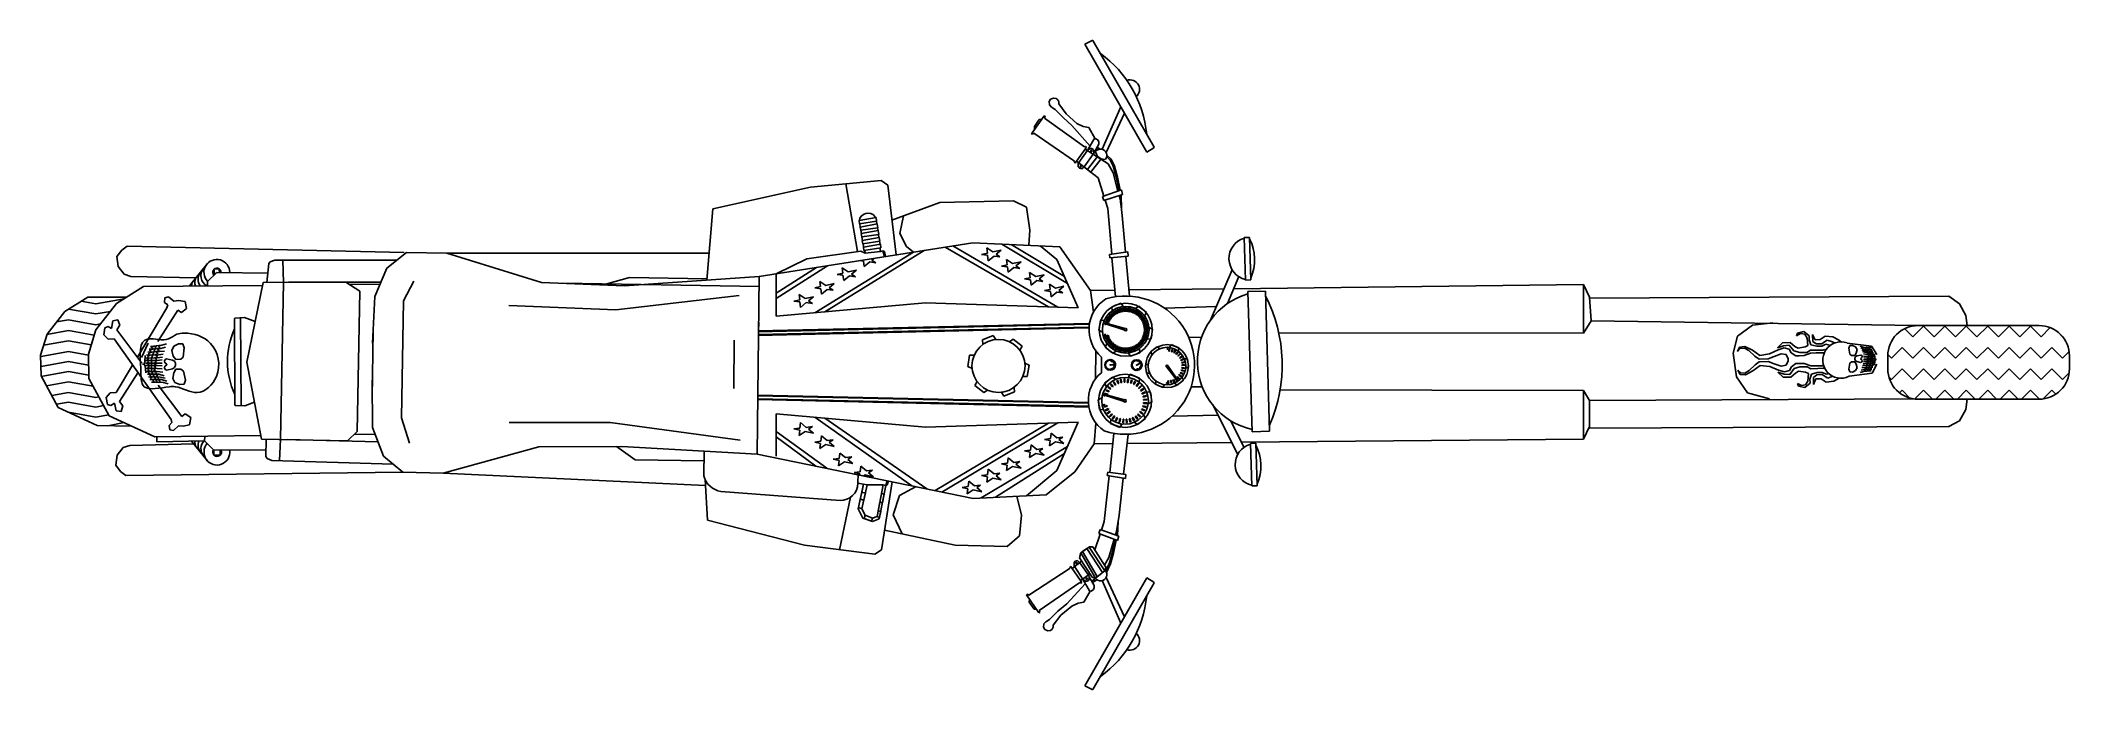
# Model space of a CAD drawing. Header units: millimetres. Extents: x -3208.28 to -3205.6, y 1772.97 to 1773.83.
import ezdxf

# ---------------------------------------------------------------- set-up
doc = ezdxf.new("R2010")
doc.units = ezdxf.units.MM
doc.header["$LTSCALE"] = 10
doc.layers.add('Veículos', color=2, linetype='Continuous')

msp = doc.modelspace()

# ---------------------------------------------------------------- linework, layer by layer
at = {"layer": 'Veículos'}
for p, q in [((-3206.8179, 1773.6848), (-3206.8999, 1773.8276)), ((-3206.8084, 1773.6915), (-3206.8893, 1773.8324)), ((-3206.9454, 1773.7548), (-3206.9471, 1773.7516)), ((-3206.9471, 1773.7516), (-3206.9467, 1773.7473)), ((-3206.9467, 1773.7473), (-3206.9442, 1773.7443)), ((-3206.9417, 1773.7561), (-3206.9454, 1773.7548)), ((-3206.9442, 1773.7443), (-3206.9394, 1773.7411)), ((-3206.938, 1773.7557), (-3206.9417, 1773.7561)), ((-3206.9356, 1773.754), (-3206.938, 1773.7557)), ((-3206.9346, 1773.7514), (-3206.9356, 1773.754)), ((-3206.9345, 1773.7486), (-3206.9346, 1773.7514)), ((-3206.9248, 1773.7354), (-3206.9345, 1773.7486)), ((-3206.8772, 1773.6885), (-3206.8524, 1773.7448)), ((-3206.9705, 1773.7092), (-3206.9539, 1773.7328)), ((-3206.9667, 1773.7189), (-3206.9603, 1773.7281)), ((-3206.9666, 1773.7147), (-3206.9667, 1773.7189)), ((-3206.9603, 1773.7281), (-3206.957, 1773.7284)), ((-3206.9527, 1773.7322), (-3206.9539, 1773.7328)), ((-3206.9535, 1773.7299), (-3206.9527, 1773.7322)), ((-3206.9004, 1773.6916), (-3206.9535, 1773.7299)), ((-3206.9394, 1773.7411), (-3206.9285, 1773.7301)), ((-3206.9285, 1773.7301), (-3206.9173, 1773.7199)), ((-3206.9105, 1773.7229), (-3206.9248, 1773.7354)), ((-3206.9173, 1773.7199), (-3206.8932, 1773.6929)), ((-3206.9022, 1773.7188), (-3206.9105, 1773.7229)), ((-3206.8947, 1773.7175), (-3206.9022, 1773.7188)), ((-3206.8866, 1773.7025), (-3206.8947, 1773.7175)), ((-3206.8476, 1773.7365), (-3206.872, 1773.6844)), ((-3206.9696, 1773.7084), (-3206.9705, 1773.7092)), ((-3206.9676, 1773.7099), (-3206.9696, 1773.7084)), ((-3206.9138, 1773.6727), (-3206.9676, 1773.7099)), ((-3206.8994, 1773.6923), (-3206.9004, 1773.6916)), ((-3206.8998, 1773.6887), (-3206.8979, 1773.6914)), ((-3206.8979, 1773.6914), (-3206.8994, 1773.6923)), ((-3206.8876, 1773.7024), (-3206.8962, 1773.6879)), ((-3206.8883, 1773.6836), (-3206.8815, 1773.6953)), ((-3206.8855, 1773.7026), (-3206.8876, 1773.7024)), ((-3206.8823, 1773.7006), (-3206.8855, 1773.7026)), ((-3206.8809, 1773.6891), (-3206.8838, 1773.6913)), ((-3206.8814, 1773.6978), (-3206.8823, 1773.7006)), ((-3206.8815, 1773.6953), (-3206.8814, 1773.6978)), ((-3206.9141, 1773.6714), (-3206.9138, 1773.6727)), ((-3206.9128, 1773.6704), (-3206.9141, 1773.6714)), ((-3206.9109, 1773.673), (-3206.9128, 1773.6704)), ((-3206.9109, 1773.673), (-3206.8998, 1773.6887)), ((-3206.8824, 1773.6508), (-3206.9109, 1773.673)), ((-3206.9087, 1773.6698), (-3206.8962, 1773.6879)), ((-3206.9087, 1773.6652), (-3206.9087, 1773.6698)), ((-3206.9073, 1773.6635), (-3206.9087, 1773.6652)), ((-3206.9063, 1773.6656), (-3206.9063, 1773.6659)), ((-3206.9063, 1773.6659), (-3206.9057, 1773.6659)), ((-3206.9057, 1773.6656), (-3206.9063, 1773.6656)), ((-3206.9057, 1773.6659), (-3206.9057, 1773.6664)), ((-3206.9057, 1773.6664), (-3206.9054, 1773.6664)), ((-3206.9057, 1773.665), (-3206.9057, 1773.6656)), ((-3206.9054, 1773.665), (-3206.9057, 1773.665)), ((-3206.9054, 1773.6664), (-3206.9054, 1773.6659)), ((-3206.9054, 1773.6659), (-3206.9047, 1773.6659)), ((-3206.9046, 1773.6656), (-3206.9054, 1773.6656)), ((-3206.9054, 1773.6656), (-3206.9054, 1773.665)), ((-3206.9047, 1773.6659), (-3206.9046, 1773.6656)), ((-3206.9009, 1773.6652), (-3206.9041, 1773.6626)), ((-3206.8891, 1773.6819), (-3206.9009, 1773.6652)), ((-3206.8694, 1773.6693), (-3206.8998, 1773.6887)), ((-3206.8966, 1773.6619), (-3206.8834, 1773.679)), ((-3206.8962, 1773.6879), (-3206.8926, 1773.6895)), ((-3206.8926, 1773.6895), (-3206.8908, 1773.6894)), ((-3206.8787, 1773.676), (-3206.8926, 1773.658)), ((-3206.8923, 1773.686), (-3206.8917, 1773.6864)), ((-3206.8921, 1773.6858), (-3206.8923, 1773.686)), ((-3206.8915, 1773.6862), (-3206.8921, 1773.6858)), ((-3206.892, 1773.687), (-3206.8918, 1773.6871)), ((-3206.8917, 1773.6864), (-3206.892, 1773.687)), ((-3206.8918, 1773.6871), (-3206.8914, 1773.6866)), ((-3206.8912, 1773.6858), (-3206.8915, 1773.6862)), ((-3206.8914, 1773.6866), (-3206.8909, 1773.6869)), ((-3206.8908, 1773.6867), (-3206.8913, 1773.6864)), ((-3206.8913, 1773.6864), (-3206.891, 1773.686)), ((-3206.891, 1773.686), (-3206.8912, 1773.6858)), ((-3206.8909, 1773.6869), (-3206.8908, 1773.6867)), ((-3206.8908, 1773.6894), (-3206.8889, 1773.6884)), ((-3206.8883, 1773.6836), (-3206.8891, 1773.6819)), ((-3206.8889, 1773.6884), (-3206.8884, 1773.6865)), ((-3206.8884, 1773.6865), (-3206.8883, 1773.6836)), ((-3206.8834, 1773.679), (-3206.8862, 1773.6851)), ((-3206.8849, 1773.6895), (-3206.8828, 1773.688)), ((-3206.8834, 1773.679), (-3206.8787, 1773.676)), ((-3206.8813, 1773.6885), (-3206.8809, 1773.6891)), ((-3206.8806, 1773.6893), (-3206.8809, 1773.6891)), ((-3206.8799, 1773.6887), (-3206.8806, 1773.6893)), ((-3206.8787, 1773.676), (-3206.873, 1773.6749)), ((-3206.8712, 1773.6784), (-3206.8665, 1773.6742)), ((-3206.8711, 1773.6807), (-3206.8651, 1773.6756)), ((-3206.8694, 1773.6693), (-3206.8628, 1773.6575)), ((-3206.8665, 1773.6742), (-3206.8625, 1773.666)), ((-3206.8651, 1773.6756), (-3206.8607, 1773.666)), ((-3206.8625, 1773.666), (-3206.8585, 1773.6519)), ((-3206.8607, 1773.666), (-3206.8568, 1773.6518)), ((-3207.392, 1773.6098), (-3207.2628, 1773.6386)), ((-3207.2628, 1773.6386), (-3207.1693, 1773.6474)), ((-3207.2006, 1773.5531), (-3207.2161, 1773.643)), ((-3207.1693, 1773.6474), (-3207.1607, 1773.6411)), ((-3207.1607, 1773.6411), (-3207.1495, 1773.5488)), ((-3206.9041, 1773.6626), (-3206.9073, 1773.6635)), ((-3206.8969, 1773.6617), (-3206.8966, 1773.6619)), ((-3206.8926, 1773.658), (-3206.8969, 1773.6617)), ((-3206.8751, 1773.6267), (-3206.8824, 1773.6508)), ((-3206.8628, 1773.6575), (-3206.8564, 1773.6333)), ((-3206.8585, 1773.6519), (-3206.8548, 1773.6339)), ((-3206.8568, 1773.6518), (-3206.8535, 1773.6343)), ((-3207.1551, 1773.5949), (-3207.0917, 1773.6183)), ((-3207.0917, 1773.6183), (-3206.9944, 1773.6202)), ((-3206.9944, 1773.6202), (-3206.9773, 1773.6118)), ((-3206.9773, 1773.6118), (-3206.9729, 1773.5815)), ((-3206.8767, 1773.6262), (-3206.8518, 1773.6349)), ((-3206.875, 1773.6209), (-3206.8766, 1773.6262)), ((-3206.8502, 1773.6289), (-3206.875, 1773.6209)), ((-3206.8734, 1773.6214), (-3206.8699, 1773.61)), ((-3206.8646, 1773.5496), (-3206.8699, 1773.61)), ((-3206.8549, 1773.6274), (-3206.8531, 1773.6205)), ((-3206.8537, 1773.6278), (-3206.8524, 1773.6155)), ((-3206.8531, 1773.6205), (-3206.8506, 1773.6011)), ((-3206.8519, 1773.6284), (-3206.8516, 1773.6095)), ((-3206.8518, 1773.6349), (-3206.8502, 1773.6289)), ((-3207.3999, 1773.5154), (-3207.392, 1773.6098)), ((-3207.1987, 1773.5942), (-3207.1762, 1773.5983)), ((-3207.1979, 1773.59), (-3207.1987, 1773.5942)), ((-3207.1979, 1773.5944), (-3207.1976, 1773.5973)), ((-3207.1754, 1773.5934), (-3207.1979, 1773.59)), ((-3207.1976, 1773.5973), (-3207.1956, 1773.6006)), ((-3207.1976, 1773.5901), (-3207.197, 1773.5857)), ((-3207.1973, 1773.5856), (-3207.1748, 1773.5897)), ((-3207.1965, 1773.5814), (-3207.1973, 1773.5856)), ((-3207.174, 1773.5848), (-3207.1965, 1773.5814)), ((-3207.1956, 1773.6006), (-3207.1918, 1773.6028)), ((-3207.1918, 1773.6028), (-3207.1896, 1773.6035)), ((-3207.1873, 1773.6039), (-3207.1896, 1773.6035)), ((-3207.183, 1773.6037), (-3207.1873, 1773.6039)), ((-3207.1797, 1773.6018), (-3207.183, 1773.6037)), ((-3207.1771, 1773.5982), (-3207.1797, 1773.6018)), ((-3207.1762, 1773.5983), (-3207.1754, 1773.5934)), ((-3207.1751, 1773.5897), (-3207.1757, 1773.5934)), ((-3207.1748, 1773.5897), (-3207.174, 1773.5848)), ((-3207.1736, 1773.5809), (-3207.1743, 1773.5848)), ((-3207.14, 1773.6005), (-3207.1449, 1773.5773)), ((-3206.8506, 1773.6011), (-3206.8462, 1773.5523)), ((-3208.1666, 1773.5603), (-3208.1736, 1773.5549)), ((-3207.8003, 1773.5519), (-3208.1666, 1773.5603)), ((-3207.3307, 1773.5201), (-3207.0482, 1773.5648)), ((-3207.1962, 1773.5814), (-3207.1955, 1773.5769)), ((-3207.1958, 1773.5769), (-3207.1733, 1773.5809)), ((-3207.195, 1773.5726), (-3207.1958, 1773.5769)), ((-3207.1725, 1773.576), (-3207.195, 1773.5726)), ((-3207.1948, 1773.5727), (-3207.194, 1773.5679)), ((-3207.1944, 1773.5679), (-3207.1719, 1773.5719)), ((-3207.1937, 1773.5636), (-3207.1944, 1773.5679)), ((-3207.1712, 1773.567), (-3207.1937, 1773.5636)), ((-3207.1934, 1773.5637), (-3207.1926, 1773.5591)), ((-3207.1929, 1773.5591), (-3207.1704, 1773.5631)), ((-3207.1922, 1773.5548), (-3207.1929, 1773.5591)), ((-3207.1697, 1773.5582), (-3207.1922, 1773.5548)), ((-3207.1733, 1773.5809), (-3207.1725, 1773.576)), ((-3207.1723, 1773.5719), (-3207.1729, 1773.576)), ((-3207.1719, 1773.5719), (-3207.1712, 1773.567)), ((-3207.1708, 1773.5631), (-3207.1715, 1773.567)), ((-3207.1705, 1773.5534), (-3207.1713, 1773.558)), ((-3207.1704, 1773.5631), (-3207.1697, 1773.5582)), ((-3207.1449, 1773.5773), (-3207.136, 1773.5597)), ((-3207.136, 1773.5597), (-3207.1267, 1773.5524)), ((-3207.0849, 1773.559), (-3206.9483, 1773.48)), ((-3207.0745, 1773.5606), (-3206.9357, 1773.4796)), ((-3207.0482, 1773.5648), (-3206.933, 1773.5596)), ((-3207.0299, 1773.558), (-3207.0219, 1773.5527)), ((-3207.029, 1773.5511), (-3207.0299, 1773.558)), ((-3206.9229, 1773.5108), (-3207.01, 1773.5631)), ((-3206.9271, 1773.5203), (-3206.9974, 1773.5625)), ((-3206.9729, 1773.5815), (-3206.9743, 1773.5615)), ((-3206.9371, 1773.5429), (-3206.9592, 1773.5608)), ((-3206.933, 1773.5596), (-3206.8926, 1773.5018)), ((-3206.6893, 1773.5718), (-3206.6822, 1773.572)), ((-3206.6893, 1773.5718), (-3206.6875, 1773.5154)), ((-3206.6822, 1773.572), (-3206.6805, 1773.5156)), ((-3208.1736, 1773.5549), (-3208.1801, 1773.5467)), ((-3208.1801, 1773.5467), (-3208.1785, 1773.5333)), ((-3208.1785, 1773.5333), (-3208.1705, 1773.5235)), ((-3208.0841, 1773.5077), (-3208.0604, 1773.5373)), ((-3208.0517, 1773.5297), (-3208.0452, 1773.5305)), ((-3208.0507, 1773.523), (-3208.0517, 1773.5297)), ((-3208.0452, 1773.5305), (-3208.044, 1773.5256)), ((-3207.9816, 1773.5124), (-3207.9792, 1773.5373)), ((-3207.9773, 1773.5398), (-3207.9792, 1773.5373)), ((-3207.9712, 1773.5419), (-3207.9773, 1773.5398)), ((-3207.8104, 1773.5419), (-3207.9712, 1773.5419)), ((-3207.9599, 1773.5124), (-3207.9608, 1773.5419)), ((-3207.8231, 1773.5314), (-3207.839, 1773.4938)), ((-3207.797, 1773.5519), (-3207.8231, 1773.5314)), ((-3207.7436, 1773.5513), (-3207.797, 1773.5519)), ((-3207.6185, 1773.5122), (-3207.7436, 1773.5513)), ((-3207.7436, 1773.5513), (-3207.3969, 1773.5513)), ((-3207.2677, 1773.5437), (-3207.3082, 1773.5237)), ((-3207.3082, 1773.4911), (-3207.2402, 1773.5344)), ((-3207.3082, 1773.4981), (-3207.255, 1773.5321)), ((-3207.1965, 1773.5537), (-3207.2677, 1773.5437)), ((-3207.2573, 1773.4723), (-3207.1267, 1773.5524)), ((-3207.2439, 1773.4735), (-3207.1127, 1773.5546)), ((-3207.2202, 1773.5247), (-3207.2211, 1773.5316)), ((-3207.2211, 1773.5316), (-3207.2131, 1773.5263)), ((-3207.1929, 1773.5406), (-3207.1974, 1773.5412)), ((-3207.1907, 1773.5512), (-3207.1965, 1773.5537)), ((-3207.1921, 1773.5334), (-3207.1929, 1773.5406)), ((-3207.1845, 1773.5396), (-3207.1921, 1773.5334)), ((-3207.1907, 1773.5512), (-3207.1912, 1773.555)), ((-3207.1705, 1773.5534), (-3207.1907, 1773.5512)), ((-3207.1765, 1773.5385), (-3207.1845, 1773.5396)), ((-3207.1789, 1773.5441), (-3207.1816, 1773.5419)), ((-3207.1816, 1773.5419), (-3207.1765, 1773.5385)), ((-3207.167, 1773.5541), (-3207.1705, 1773.5534)), ((-3207.167, 1773.5541), (-3207.1648, 1773.5464)), ((-3207.167, 1773.5541), (-3207.165, 1773.5534)), ((-3207.165, 1773.5534), (-3207.1635, 1773.5466)), ((-3207.0366, 1773.5494), (-3207.029, 1773.5511)), ((-3207.0287, 1773.5484), (-3207.0366, 1773.5494)), ((-3207.0278, 1773.5411), (-3207.0287, 1773.5484)), ((-3207.0202, 1773.5473), (-3207.0278, 1773.5411)), ((-3207.0219, 1773.5527), (-3207.0107, 1773.5551)), ((-3207.0123, 1773.5463), (-3207.0202, 1773.5473)), ((-3207.0107, 1773.5551), (-3207.0174, 1773.5497)), ((-3207.0174, 1773.5497), (-3207.0123, 1773.5463)), ((-3207.0104, 1773.534), (-3207.0028, 1773.5357)), ((-3207.0025, 1773.533), (-3207.0104, 1773.534)), ((-3207.0028, 1773.5357), (-3207.0036, 1773.5426)), ((-3207.0036, 1773.5426), (-3206.9956, 1773.5373)), ((-3207.0016, 1773.5258), (-3207.0025, 1773.533)), ((-3206.994, 1773.532), (-3207.0016, 1773.5258)), ((-3206.9956, 1773.5373), (-3206.9845, 1773.5397)), ((-3206.9861, 1773.5309), (-3206.994, 1773.532)), ((-3206.9845, 1773.5397), (-3206.9912, 1773.5343)), ((-3206.9912, 1773.5343), (-3206.9861, 1773.5309)), ((-3206.9087, 1773.4787), (-3206.9371, 1773.5429)), ((-3206.8674, 1773.5492), (-3206.8431, 1773.5527)), ((-3206.8669, 1773.5447), (-3206.8674, 1773.5492)), ((-3206.8427, 1773.547), (-3206.8669, 1773.5447)), ((-3206.8642, 1773.5449), (-3206.8596, 1773.4934)), ((-3206.8457, 1773.5467), (-3206.8411, 1773.4942)), ((-3206.8431, 1773.5527), (-3206.8427, 1773.547)), ((-3208.1447, 1773.5071), (-3208.1804, 1773.4845)), ((-3208.1705, 1773.5235), (-3208.1616, 1773.5204)), ((-3208.1616, 1773.5204), (-3208.0755, 1773.5184)), ((-3207.9874, 1773.5085), (-3208.1447, 1773.5071)), ((-3208.0479, 1773.5257), (-3208.0604, 1773.5138)), ((-3208.0604, 1773.5138), (-3208.0604, 1773.5079)), ((-3207.9804, 1773.5248), (-3208.0479, 1773.5257)), ((-3207.9866, 1773.5124), (-3208.0081, 1773.4067)), ((-3207.8771, 1773.5126), (-3207.9866, 1773.5124)), ((-3207.9636, 1773.3044), (-3207.9599, 1773.5124)), ((-3207.9533, 1773.5125), (-3207.8311, 1773.5126)), ((-3207.8587, 1773.5006), (-3207.8771, 1773.5126)), ((-3207.8725, 1773.5096), (-3207.8322, 1773.5099)), ((-3207.8009, 1773.4882), (-3207.7874, 1773.514)), ((-3207.5087, 1773.5079), (-3207.6185, 1773.5122)), ((-3207.3303, 1773.5071), (-3207.5907, 1773.5115)), ((-3207.5022, 1773.5189), (-3207.5324, 1773.5105)), ((-3207.3307, 1773.5201), (-3207.5087, 1773.5079)), ((-3207.5022, 1773.5189), (-3207.3997, 1773.5171)), ((-3207.3333, 1773.2853), (-3207.3307, 1773.5201)), ((-3207.3082, 1773.5237), (-3207.3082, 1773.4677)), ((-3207.2572, 1773.5051), (-3207.2496, 1773.5068)), ((-3207.2493, 1773.5041), (-3207.2572, 1773.5051)), ((-3207.2505, 1773.5137), (-3207.2425, 1773.5084)), ((-3207.2496, 1773.5068), (-3207.2505, 1773.5137)), ((-3207.2484, 1773.4969), (-3207.2493, 1773.5041)), ((-3207.2409, 1773.5031), (-3207.2484, 1773.4969)), ((-3207.2425, 1773.5084), (-3207.2314, 1773.5108)), ((-3207.2329, 1773.502), (-3207.2409, 1773.5031)), ((-3207.2314, 1773.5108), (-3207.238, 1773.5054)), ((-3207.238, 1773.5054), (-3207.2329, 1773.502)), ((-3207.2278, 1773.523), (-3207.2202, 1773.5247)), ((-3207.2199, 1773.522), (-3207.2278, 1773.523)), ((-3207.219, 1773.5147), (-3207.2199, 1773.522)), ((-3207.2114, 1773.5209), (-3207.219, 1773.5147)), ((-3207.2131, 1773.5263), (-3207.2019, 1773.5287)), ((-3207.2035, 1773.5199), (-3207.2114, 1773.5209)), ((-3207.2019, 1773.5287), (-3207.2086, 1773.5233)), ((-3207.2086, 1773.5233), (-3207.2035, 1773.5199)), ((-3206.9799, 1773.5169), (-3206.9723, 1773.5185)), ((-3206.972, 1773.5158), (-3206.9799, 1773.5169)), ((-3206.9731, 1773.5254), (-3206.9651, 1773.5201)), ((-3206.9723, 1773.5185), (-3206.9731, 1773.5254)), ((-3206.9711, 1773.5086), (-3206.972, 1773.5158)), ((-3206.9635, 1773.5148), (-3206.9711, 1773.5086)), ((-3206.9651, 1773.5201), (-3206.954, 1773.5226)), ((-3206.9556, 1773.5137), (-3206.9635, 1773.5148)), ((-3206.954, 1773.5226), (-3206.9606, 1773.5171)), ((-3206.9606, 1773.5171), (-3206.9556, 1773.5137)), ((-3206.9536, 1773.5015), (-3206.9461, 1773.5031)), ((-3206.9469, 1773.51), (-3206.9389, 1773.5047)), ((-3206.9461, 1773.5031), (-3206.9469, 1773.51)), ((-3206.9389, 1773.5047), (-3206.9278, 1773.5072)), ((-3206.9278, 1773.5072), (-3206.9344, 1773.5017)), ((-3206.7161, 1773.5039), (-3206.8418, 1773.5024)), ((-3206.7343, 1773.4617), (-3206.7053, 1773.529)), ((-3206.7116, 1773.4843), (-3206.6966, 1773.5201)), ((-3206.2408, 1773.5096), (-3206.7033, 1773.5041)), ((-3206.6875, 1773.5154), (-3206.6805, 1773.5156)), ((-3206.2408, 1773.5096), (-3206.2327, 1773.493)), ((-3206.2408, 1773.4451), (-3206.2408, 1773.5096)), ((-3208.2186, 1773.493), (-3208.2491, 1773.4737)), ((-3208.2442, 1773.4771), (-3208.208, 1773.4706)), ((-3208.2273, 1773.4875), (-3208.208, 1773.484)), ((-3208.1672, 1773.4928), (-3208.2186, 1773.493)), ((-3208.1706, 1773.4908), (-3208.208, 1773.484)), ((-3208.1804, 1773.4845), (-3208.2077, 1773.4498)), ((-3208.1139, 1773.4786), (-3208.153, 1773.4135)), ((-3208.1165, 1773.4918), (-3208.1171, 1773.486)), ((-3208.1171, 1773.486), (-3208.1129, 1773.4827)), ((-3208.1119, 1773.4932), (-3208.1165, 1773.4918)), ((-3208.1129, 1773.4827), (-3208.1139, 1773.4786)), ((-3208.1047, 1773.4874), (-3208.1119, 1773.4932)), ((-3208.0984, 1773.4885), (-3208.1047, 1773.4874)), ((-3208.0899, 1773.4871), (-3208.0984, 1773.4885)), ((-3208.0945, 1773.4724), (-3208.0878, 1773.4779)), ((-3208.0878, 1773.4779), (-3208.0899, 1773.4871)), ((-3207.8624, 1773.3152), (-3207.8587, 1773.5006)), ((-3207.839, 1773.4938), (-3207.8419, 1773.4318)), ((-3207.8038, 1773.3332), (-3207.8009, 1773.4882)), ((-3207.6616, 1773.4818), (-3207.5203, 1773.4759)), ((-3207.5203, 1773.4759), (-3207.3574, 1773.4951)), ((-3207.3082, 1773.4677), (-3207.1108, 1773.4855)), ((-3207.2847, 1773.4876), (-3207.2771, 1773.4893)), ((-3207.2768, 1773.4866), (-3207.2847, 1773.4876)), ((-3207.2771, 1773.4893), (-3207.278, 1773.4962)), ((-3207.278, 1773.4962), (-3207.27, 1773.4909)), ((-3207.2759, 1773.4794), (-3207.2768, 1773.4866)), ((-3207.2684, 1773.4856), (-3207.2759, 1773.4794)), ((-3207.27, 1773.4909), (-3207.2589, 1773.4933)), ((-3207.2604, 1773.4845), (-3207.2684, 1773.4856)), ((-3207.2589, 1773.4933), (-3207.2655, 1773.4879)), ((-3207.2655, 1773.4879), (-3207.2604, 1773.4845)), ((-3207.1108, 1773.4855), (-3206.9087, 1773.4787)), ((-3206.9457, 1773.5005), (-3206.9536, 1773.5015)), ((-3206.9448, 1773.4932), (-3206.9457, 1773.5005)), ((-3206.9373, 1773.4994), (-3206.9448, 1773.4932)), ((-3206.9293, 1773.4984), (-3206.9373, 1773.4994)), ((-3206.9344, 1773.5017), (-3206.9293, 1773.4984)), ((-3206.8604, 1773.5022), (-3206.8926, 1773.5018)), ((-3206.8926, 1773.5018), (-3206.8888, 1773.4728)), ((-3206.8644, 1773.4802), (-3206.8521, 1773.485)), ((-3206.8644, 1773.4802), (-3206.8521, 1773.485)), ((-3206.864, 1773.4748), (-3206.8644, 1773.4802)), ((-3206.864, 1773.4748), (-3206.8644, 1773.4802)), ((-3206.8585, 1773.4759), (-3206.8594, 1773.4756)), ((-3206.8566, 1773.4719), (-3206.8585, 1773.4759)), ((-3206.857, 1773.4766), (-3206.8579, 1773.4764)), ((-3206.8579, 1773.4764), (-3206.8562, 1773.4721)), ((-3206.8553, 1773.4725), (-3206.857, 1773.4766)), ((-3206.8554, 1773.4772), (-3206.8564, 1773.477)), ((-3206.8564, 1773.477), (-3206.855, 1773.4726)), ((-3206.854, 1773.473), (-3206.8554, 1773.4772)), ((-3206.8538, 1773.4777), (-3206.8548, 1773.4776)), ((-3206.8548, 1773.4776), (-3206.8536, 1773.4731)), ((-3206.8526, 1773.4734), (-3206.8538, 1773.4777)), ((-3206.8522, 1773.4781), (-3206.8532, 1773.478)), ((-3206.8532, 1773.478), (-3206.8523, 1773.4735)), ((-3206.8513, 1773.4737), (-3206.8522, 1773.4781)), ((-3206.8521, 1773.485), (-3206.8493, 1773.4805)), ((-3206.8521, 1773.485), (-3206.8493, 1773.4805)), ((-3206.8506, 1773.4784), (-3206.8516, 1773.4784)), ((-3206.8516, 1773.4784), (-3206.8509, 1773.4738)), ((-3206.8499, 1773.474), (-3206.8506, 1773.4784)), ((-3206.849, 1773.4786), (-3206.85, 1773.4787)), ((-3206.85, 1773.4787), (-3206.8495, 1773.4741)), ((-3206.8485, 1773.4742), (-3206.849, 1773.4786)), ((-3206.8473, 1773.4787), (-3206.8483, 1773.4788)), ((-3206.8483, 1773.4788), (-3206.8482, 1773.4742)), ((-3206.8471, 1773.4743), (-3206.8473, 1773.4787)), ((-3206.8466, 1773.4789), (-3206.8468, 1773.4743)), ((-3206.8457, 1773.4788), (-3206.8466, 1773.4789)), ((-3206.8457, 1773.4743), (-3206.8457, 1773.4788)), ((-3206.845, 1773.4789), (-3206.8454, 1773.4743)), ((-3206.844, 1773.4787), (-3206.845, 1773.4789)), ((-3206.8443, 1773.4743), (-3206.844, 1773.4787)), ((-3206.8433, 1773.4788), (-3206.844, 1773.4743)), ((-3206.8424, 1773.4785), (-3206.8433, 1773.4788)), ((-3206.8429, 1773.4741), (-3206.8424, 1773.4785)), ((-3206.8417, 1773.4786), (-3206.8426, 1773.4741)), ((-3206.8407, 1773.4783), (-3206.8417, 1773.4786)), ((-3206.8415, 1773.4739), (-3206.8407, 1773.4783)), ((-3206.84, 1773.4783), (-3206.8412, 1773.4739)), ((-3206.8402, 1773.4736), (-3206.8391, 1773.478)), ((-3206.8391, 1773.478), (-3206.84, 1773.4783)), ((-3206.8384, 1773.4779), (-3206.8398, 1773.4736)), ((-3206.8388, 1773.4733), (-3206.8375, 1773.4775)), ((-3206.8368, 1773.4775), (-3206.8385, 1773.4732)), ((-3206.8375, 1773.4775), (-3206.8384, 1773.4779)), ((-3206.8375, 1773.4728), (-3206.8359, 1773.477)), ((-3206.8352, 1773.4769), (-3206.8371, 1773.4727)), ((-3206.8359, 1773.477), (-3206.8368, 1773.4775)), ((-3206.8362, 1773.4723), (-3206.8344, 1773.4764)), ((-3206.8337, 1773.4762), (-3206.8358, 1773.4722)), ((-3206.8344, 1773.4764), (-3206.8352, 1773.4769)), ((-3206.8329, 1773.4757), (-3206.8337, 1773.4762)), ((-3206.8333, 1773.478), (-3206.8289, 1773.4809)), ((-3206.8333, 1773.478), (-3206.8289, 1773.4809)), ((-3206.8289, 1773.4809), (-3206.8185, 1773.4727)), ((-3206.8289, 1773.4809), (-3206.8185, 1773.4727)), ((-3206.7949, 1773.4784), (-3206.7261, 1773.4806)), ((-3206.6845, 1773.5002), (-3206.6614, 1773.5009)), ((-3206.6845, 1773.5002), (-3206.6788, 1773.3148)), ((-3206.6614, 1773.5009), (-3206.6557, 1773.3155)), ((-3206.2327, 1773.4917), (-3205.7574, 1773.4942)), ((-3206.2327, 1773.493), (-3206.2307, 1773.4614)), ((-3205.7574, 1773.4942), (-3205.7435, 1773.4842)), ((-3205.7435, 1773.4842), (-3205.7349, 1773.4688)), ((-3208.2491, 1773.4737), (-3208.2724, 1773.444)), ((-3208.2442, 1773.4629), (-3208.2598, 1773.4601)), ((-3208.2442, 1773.4629), (-3208.208, 1773.4563)), ((-3208.2077, 1773.4498), (-3208.2178, 1773.4173)), ((-3208.1886, 1773.4741), (-3208.208, 1773.4706)), ((-3208.2017, 1773.4575), (-3208.208, 1773.4563)), ((-3208.1972, 1773.4432), (-3208.1962, 1773.4524)), ((-3208.1962, 1773.4524), (-3208.1917, 1773.454)), ((-3208.1917, 1773.454), (-3208.187, 1773.4514)), ((-3208.187, 1773.4514), (-3208.1856, 1773.4616)), ((-3208.1856, 1773.4616), (-3208.1788, 1773.4628)), ((-3208.176, 1773.4558), (-3208.18, 1773.4496)), ((-3208.18, 1773.4496), (-3208.1471, 1773.4055)), ((-3208.1788, 1773.4628), (-3208.176, 1773.4558)), ((-3208.1259, 1773.4341), (-3208.0995, 1773.4755)), ((-3208.0995, 1773.4755), (-3208.0945, 1773.4724)), ((-3208.0247, 1773.4647), (-3208.024, 1773.4652)), ((-3208.0247, 1773.4647), (-3208.0241, 1773.35)), ((-3208.024, 1773.4652), (-3208.0115, 1773.4658)), ((-3208.0165, 1773.4655), (-3208.0159, 1773.3493)), ((-3208.0115, 1773.4658), (-3207.9971, 1773.4608)), ((-3207.3325, 1773.4482), (-3206.8948, 1773.4582)), ((-3206.895, 1773.4572), (-3207.3325, 1773.4472)), ((-3207.3324, 1773.4436), (-3206.8954, 1773.4532)), ((-3206.8955, 1773.4521), (-3207.3324, 1773.4423)), ((-3207.3315, 1773.4478), (-3207.3314, 1773.4599)), ((-3206.8815, 1773.449), (-3206.8795, 1773.4621)), ((-3206.8815, 1773.449), (-3206.8795, 1773.4621)), ((-3206.8767, 1773.4466), (-3206.8815, 1773.449)), ((-3206.8767, 1773.4466), (-3206.8815, 1773.449)), ((-3206.8795, 1773.4621), (-3206.8742, 1773.4623)), ((-3206.8795, 1773.4621), (-3206.8742, 1773.4623)), ((-3206.8741, 1773.4581), (-3206.874, 1773.4588)), ((-3206.8474, 1773.4491), (-3206.8741, 1773.4581)), ((-3206.874, 1773.4588), (-3206.8467, 1773.4513)), ((-3206.8729, 1773.4606), (-3206.8734, 1773.4597)), ((-3206.8734, 1773.4597), (-3206.8691, 1773.4579)), ((-3206.8687, 1773.4589), (-3206.8729, 1773.4606)), ((-3206.8722, 1773.4621), (-3206.8727, 1773.4613)), ((-3206.8727, 1773.4613), (-3206.8686, 1773.4593)), ((-3206.8682, 1773.4602), (-3206.8722, 1773.4621)), ((-3206.8715, 1773.4636), (-3206.872, 1773.4628)), ((-3206.872, 1773.4628), (-3206.868, 1773.4605)), ((-3206.8675, 1773.4614), (-3206.8715, 1773.4636)), ((-3206.8706, 1773.465), (-3206.8713, 1773.4643)), ((-3206.8713, 1773.4643), (-3206.8674, 1773.4618)), ((-3206.8668, 1773.4627), (-3206.8706, 1773.465)), ((-3206.8697, 1773.4664), (-3206.8704, 1773.4657)), ((-3206.8704, 1773.4657), (-3206.8667, 1773.463)), ((-3206.8661, 1773.4638), (-3206.8697, 1773.4664)), ((-3206.8687, 1773.4677), (-3206.8694, 1773.467)), ((-3206.8694, 1773.467), (-3206.8659, 1773.4641)), ((-3206.8691, 1773.4579), (-3206.8687, 1773.4589)), ((-3206.8652, 1773.465), (-3206.8687, 1773.4677)), ((-3206.8686, 1773.4593), (-3206.8682, 1773.4602)), ((-3206.8677, 1773.469), (-3206.8684, 1773.4684)), ((-3206.8684, 1773.4684), (-3206.865, 1773.4653)), ((-3206.868, 1773.4605), (-3206.8675, 1773.4614)), ((-3206.8643, 1773.466), (-3206.8677, 1773.469)), ((-3206.8674, 1773.4618), (-3206.8668, 1773.4627)), ((-3206.8665, 1773.4702), (-3206.8673, 1773.4696)), ((-3206.8673, 1773.4696), (-3206.8641, 1773.4663)), ((-3206.8667, 1773.463), (-3206.8661, 1773.4638)), ((-3206.8634, 1773.4671), (-3206.8665, 1773.4702)), ((-3206.8653, 1773.4713), (-3206.8662, 1773.4708)), ((-3206.8662, 1773.4708), (-3206.8631, 1773.4673)), ((-3206.8659, 1773.4641), (-3206.8652, 1773.465)), ((-3206.8624, 1773.468), (-3206.8653, 1773.4713)), ((-3206.865, 1773.4653), (-3206.8643, 1773.466)), ((-3206.8641, 1773.4724), (-3206.8649, 1773.4719)), ((-3206.8649, 1773.4719), (-3206.8621, 1773.4683)), ((-3206.8613, 1773.4689), (-3206.8641, 1773.4724)), ((-3206.8641, 1773.4663), (-3206.8634, 1773.4671)), ((-3206.8628, 1773.4734), (-3206.8636, 1773.473)), ((-3206.8636, 1773.473), (-3206.861, 1773.4692)), ((-3206.8631, 1773.4673), (-3206.8624, 1773.468)), ((-3206.8602, 1773.4698), (-3206.8628, 1773.4734)), ((-3206.8614, 1773.4743), (-3206.8623, 1773.4739)), ((-3206.8623, 1773.4739), (-3206.8599, 1773.47)), ((-3206.8621, 1773.4683), (-3206.8613, 1773.4689)), ((-3206.859, 1773.4706), (-3206.8614, 1773.4743)), ((-3206.861, 1773.4692), (-3206.8602, 1773.4698)), ((-3206.86, 1773.4752), (-3206.8609, 1773.4748)), ((-3206.8609, 1773.4748), (-3206.8587, 1773.4708)), ((-3206.8578, 1773.4713), (-3206.86, 1773.4752)), ((-3206.8599, 1773.47), (-3206.859, 1773.4706)), ((-3206.8594, 1773.4756), (-3206.8575, 1773.4715)), ((-3206.8587, 1773.4708), (-3206.8578, 1773.4713)), ((-3206.8575, 1773.4715), (-3206.8566, 1773.4719)), ((-3206.8562, 1773.4721), (-3206.8553, 1773.4725)), ((-3206.855, 1773.4726), (-3206.854, 1773.473)), ((-3206.8536, 1773.4731), (-3206.8526, 1773.4734)), ((-3206.8523, 1773.4735), (-3206.8513, 1773.4737)), ((-3206.8509, 1773.4738), (-3206.8499, 1773.474)), ((-3206.8495, 1773.4741), (-3206.8485, 1773.4742)), ((-3206.8482, 1773.4742), (-3206.8471, 1773.4743)), ((-3206.8468, 1773.4743), (-3206.8457, 1773.4743)), ((-3206.8454, 1773.4743), (-3206.8443, 1773.4743)), ((-3206.844, 1773.4743), (-3206.8429, 1773.4741)), ((-3206.8426, 1773.4741), (-3206.8415, 1773.4739)), ((-3206.8412, 1773.4739), (-3206.8402, 1773.4736)), ((-3206.8398, 1773.4736), (-3206.8388, 1773.4733)), ((-3206.8385, 1773.4732), (-3206.8375, 1773.4728)), ((-3206.8371, 1773.4727), (-3206.8362, 1773.4723)), ((-3206.8358, 1773.4722), (-3206.8349, 1773.4717)), ((-3206.8349, 1773.4717), (-3206.8329, 1773.4757)), ((-3206.8322, 1773.4755), (-3206.8346, 1773.4716)), ((-3206.8346, 1773.4716), (-3206.8337, 1773.471)), ((-3206.8337, 1773.471), (-3206.8315, 1773.4749)), ((-3206.8308, 1773.4747), (-3206.8334, 1773.4709)), ((-3206.8334, 1773.4709), (-3206.8325, 1773.4703)), ((-3206.8325, 1773.4703), (-3206.83, 1773.474)), ((-3206.8315, 1773.4749), (-3206.8322, 1773.4755)), ((-3206.8294, 1773.4738), (-3206.8322, 1773.4701)), ((-3206.8322, 1773.4701), (-3206.8313, 1773.4695)), ((-3206.8313, 1773.4695), (-3206.8287, 1773.4731)), ((-3206.828, 1773.4728), (-3206.831, 1773.4693)), ((-3206.831, 1773.4693), (-3206.8302, 1773.4686)), ((-3206.83, 1773.474), (-3206.8308, 1773.4747)), ((-3206.8302, 1773.4686), (-3206.8274, 1773.472)), ((-3206.8268, 1773.4717), (-3206.83, 1773.4684)), ((-3206.83, 1773.4684), (-3206.8292, 1773.4677)), ((-3206.8287, 1773.4731), (-3206.8294, 1773.4738)), ((-3206.8292, 1773.4677), (-3206.8261, 1773.471)), ((-3206.8255, 1773.4706), (-3206.8289, 1773.4675)), ((-3206.8289, 1773.4675), (-3206.8282, 1773.4667)), ((-3206.8282, 1773.4667), (-3206.825, 1773.4698)), ((-3206.8274, 1773.472), (-3206.828, 1773.4728)), ((-3206.8244, 1773.4694), (-3206.8279, 1773.4665)), ((-3206.8279, 1773.4665), (-3206.8273, 1773.4657)), ((-3206.8273, 1773.4657), (-3206.8239, 1773.4686)), ((-3206.8233, 1773.4681), (-3206.827, 1773.4654)), ((-3206.827, 1773.4654), (-3206.8264, 1773.4646)), ((-3206.8261, 1773.471), (-3206.8268, 1773.4717)), ((-3206.8264, 1773.4646), (-3206.8228, 1773.4673)), ((-3206.8223, 1773.4668), (-3206.8261, 1773.4643)), ((-3206.8261, 1773.4643), (-3206.8256, 1773.4634)), ((-3206.8256, 1773.4634), (-3206.8219, 1773.4659)), ((-3206.825, 1773.4698), (-3206.8255, 1773.4706)), ((-3206.8214, 1773.4654), (-3206.8254, 1773.4632)), ((-3206.8254, 1773.4632), (-3206.8248, 1773.4623)), ((-3206.8248, 1773.4623), (-3206.821, 1773.4645)), ((-3206.8205, 1773.464), (-3206.8246, 1773.462)), ((-3206.8246, 1773.462), (-3206.8241, 1773.461)), ((-3206.8239, 1773.4686), (-3206.8244, 1773.4694)), ((-3206.8241, 1773.461), (-3206.8202, 1773.4631)), ((-3206.8197, 1773.4625), (-3206.824, 1773.4607)), ((-3206.824, 1773.4607), (-3206.8235, 1773.4598)), ((-3206.8235, 1773.4598), (-3206.8195, 1773.4616)), ((-3206.819, 1773.461), (-3206.8234, 1773.4594)), ((-3206.8234, 1773.4594), (-3206.823, 1773.4585)), ((-3206.8228, 1773.4673), (-3206.8233, 1773.4681)), ((-3206.823, 1773.4585), (-3206.8188, 1773.46)), ((-3206.8184, 1773.4594), (-3206.8229, 1773.4581)), ((-3206.8229, 1773.4581), (-3206.8226, 1773.4571)), ((-3206.8226, 1773.4571), (-3206.8183, 1773.4585)), ((-3206.8179, 1773.4579), (-3206.8224, 1773.4568)), ((-3206.8224, 1773.4568), (-3206.8222, 1773.4558)), ((-3206.8219, 1773.4659), (-3206.8223, 1773.4668)), ((-3206.8222, 1773.4558), (-3206.8179, 1773.4569)), ((-3206.8175, 1773.4562), (-3206.8221, 1773.4555)), ((-3206.8221, 1773.4555), (-3206.8219, 1773.4544)), ((-3206.8219, 1773.4544), (-3206.8175, 1773.4553)), ((-3206.8172, 1773.4546), (-3206.8218, 1773.4541)), ((-3206.8218, 1773.4541), (-3206.8216, 1773.453)), ((-3206.8216, 1773.453), (-3206.8172, 1773.4536)), ((-3206.817, 1773.453), (-3206.8216, 1773.4527)), ((-3206.8216, 1773.4527), (-3206.8215, 1773.4517)), ((-3206.8215, 1773.4517), (-3206.8171, 1773.452)), ((-3206.821, 1773.4645), (-3206.8214, 1773.4654)), ((-3206.8214, 1773.4513), (-3206.8214, 1773.4503)), ((-3206.8168, 1773.4513), (-3206.8214, 1773.4513)), ((-3206.8214, 1773.4503), (-3206.817, 1773.4503)), ((-3206.8214, 1773.4499), (-3206.8214, 1773.4489)), ((-3206.8168, 1773.4496), (-3206.8214, 1773.4499)), ((-3206.8185, 1773.4727), (-3206.821, 1773.468)), ((-3206.8185, 1773.4727), (-3206.821, 1773.468)), ((-3206.8202, 1773.4631), (-3206.8205, 1773.464)), ((-3206.8195, 1773.4616), (-3206.8197, 1773.4625)), ((-3206.8188, 1773.46), (-3206.819, 1773.461)), ((-3206.8183, 1773.4585), (-3206.8184, 1773.4594)), ((-3206.8179, 1773.4569), (-3206.8179, 1773.4579)), ((-3206.8175, 1773.4553), (-3206.8175, 1773.4562)), ((-3206.8172, 1773.4536), (-3206.8172, 1773.4546)), ((-3206.8171, 1773.452), (-3206.817, 1773.453)), ((-3206.817, 1773.4503), (-3206.8168, 1773.4513)), ((-3206.817, 1773.4487), (-3206.8168, 1773.4496)), ((-3206.8152, 1773.4529), (-3206.8104, 1773.4506)), ((-3206.8152, 1773.4529), (-3206.8104, 1773.4506)), ((-3206.8104, 1773.4506), (-3206.8124, 1773.4375)), ((-3206.8104, 1773.4506), (-3206.8124, 1773.4375)), ((-3206.2307, 1773.4614), (-3206.2408, 1773.4451)), ((-3205.7983, 1773.4553), (-3206.2307, 1773.4614)), ((-3206.0372, 1773.4414), (-3206.017, 1773.4559)), ((-3206.017, 1773.4559), (-3205.9905, 1773.4588)), ((-3205.816, 1773.4512), (-3205.8052, 1773.4404)), ((-3205.8052, 1773.4404), (-3205.7911, 1773.4546)), ((-3205.7911, 1773.4546), (-3205.7769, 1773.4404)), ((-3205.7769, 1773.4404), (-3205.7628, 1773.4546)), ((-3205.7628, 1773.4546), (-3205.7486, 1773.4404)), ((-3205.7486, 1773.4404), (-3205.7345, 1773.4546)), ((-3205.7349, 1773.4688), (-3205.7332, 1773.4552)), ((-3205.7345, 1773.4546), (-3205.7204, 1773.4404)), ((-3205.7204, 1773.4404), (-3205.7062, 1773.4546)), ((-3205.7062, 1773.4546), (-3205.6921, 1773.4404)), ((-3205.6921, 1773.4404), (-3205.6779, 1773.4546)), ((-3205.6779, 1773.4546), (-3205.6638, 1773.4404)), ((-3205.6638, 1773.4404), (-3205.6497, 1773.4546)), ((-3205.6497, 1773.4546), (-3205.6355, 1773.4404)), ((-3205.6355, 1773.4404), (-3205.6234, 1773.4525)), ((-3208.2724, 1773.444), (-3208.281, 1773.4163)), ((-3208.2442, 1773.4352), (-3208.277, 1773.4293)), ((-3208.2442, 1773.4486), (-3208.2726, 1773.4435)), ((-3208.2442, 1773.4486), (-3208.21, 1773.4424)), ((-3208.2442, 1773.4352), (-3208.2139, 1773.4297)), ((-3208.1917, 1773.4373), (-3208.1972, 1773.4432)), ((-3208.1838, 1773.4375), (-3208.1917, 1773.4373)), ((-3208.1084, 1773.3308), (-3208.1838, 1773.4375)), ((-3208.1385, 1773.432), (-3208.1474, 1773.4132)), ((-3208.1373, 1773.4242), (-3208.1221, 1773.4249)), ((-3208.1364, 1773.4214), (-3208.1361, 1773.4229)), ((-3208.1361, 1773.4229), (-3208.1323, 1773.4244)), ((-3208.1358, 1773.4277), (-3208.1206, 1773.4292)), ((-3208.1282, 1773.4284), (-3208.1344, 1773.4123)), ((-3208.1343, 1773.4255), (-3208.134, 1773.4269)), ((-3208.1323, 1773.4244), (-3208.1343, 1773.4255)), ((-3208.134, 1773.4269), (-3208.1309, 1773.4282)), ((-3208.1237, 1773.426), (-3208.1269, 1773.4246)), ((-3208.1269, 1773.4246), (-3208.1247, 1773.4233)), ((-3208.1259, 1773.4287), (-3208.1237, 1773.4274)), ((-3208.1247, 1773.4233), (-3208.1246, 1773.4221)), ((-3208.1237, 1773.4274), (-3208.1237, 1773.426)), ((-3208.1221, 1773.4249), (-3208.1156, 1773.4269)), ((-3208.1143, 1773.4312), (-3208.1206, 1773.4292)), ((-3208.1075, 1773.4224), (-3208.1049, 1773.4279)), ((-3208.1056, 1773.415), (-3208.1075, 1773.4224)), ((-3208.1049, 1773.4279), (-3208.0984, 1773.431)), ((-3208.0984, 1773.431), (-3208.093, 1773.431)), ((-3208.093, 1773.431), (-3208.0909, 1773.4258)), ((-3208.0909, 1773.4258), (-3208.0926, 1773.4136)), ((-3207.8411, 1773.4486), (-3207.8424, 1773.3595)), ((-3207.3641, 1773.3719), (-3207.3637, 1773.4358)), ((-3207.0352, 1773.4364), (-3207.0212, 1773.442)), ((-3207.0352, 1773.4364), (-3207.0212, 1773.442)), ((-3207.0348, 1773.4304), (-3207.0352, 1773.4364)), ((-3207.0348, 1773.4304), (-3207.0352, 1773.4364)), ((-3207.0212, 1773.442), (-3207.018, 1773.4368)), ((-3207.0212, 1773.442), (-3207.018, 1773.4368)), ((-3206.9999, 1773.4339), (-3206.9949, 1773.4373)), ((-3206.9999, 1773.4339), (-3206.9949, 1773.4373)), ((-3206.9949, 1773.4373), (-3206.9831, 1773.428)), ((-3206.9949, 1773.4373), (-3206.9831, 1773.428)), ((-3206.9831, 1773.428), (-3206.986, 1773.4226)), ((-3206.9831, 1773.428), (-3206.986, 1773.4226)), ((-3206.8694, 1773.4424), (-3206.8736, 1773.4411)), ((-3206.8736, 1773.4411), (-3206.8735, 1773.4401)), ((-3206.8735, 1773.4401), (-3206.869, 1773.4414)), ((-3206.8734, 1773.4269), (-3206.8709, 1773.4316)), ((-3206.8734, 1773.4269), (-3206.8709, 1773.4316)), ((-3206.863, 1773.4186), (-3206.8734, 1773.4269)), ((-3206.863, 1773.4186), (-3206.8734, 1773.4269)), ((-3206.8689, 1773.4411), (-3206.8731, 1773.4395)), ((-3206.8731, 1773.4395), (-3206.8729, 1773.4386)), ((-3206.8729, 1773.4386), (-3206.8685, 1773.4401)), ((-3206.8684, 1773.4398), (-3206.8724, 1773.438)), ((-3206.8724, 1773.438), (-3206.8722, 1773.4371)), ((-3206.8722, 1773.4371), (-3206.8679, 1773.4389)), ((-3206.8678, 1773.4385), (-3206.8717, 1773.4365)), ((-3206.8717, 1773.4365), (-3206.8714, 1773.4356)), ((-3206.8714, 1773.4356), (-3206.8673, 1773.4376)), ((-3206.8671, 1773.4373), (-3206.8709, 1773.4351)), ((-3206.8709, 1773.4351), (-3206.8706, 1773.4342)), ((-3206.8706, 1773.4342), (-3206.8666, 1773.4364)), ((-3206.8663, 1773.4361), (-3206.87, 1773.4337)), ((-3206.87, 1773.4337), (-3206.8696, 1773.4328)), ((-3206.8696, 1773.4328), (-3206.8658, 1773.4353)), ((-3206.869, 1773.4414), (-3206.8694, 1773.4424)), ((-3206.8655, 1773.435), (-3206.8691, 1773.4323)), ((-3206.8691, 1773.4323), (-3206.8686, 1773.4315)), ((-3206.8685, 1773.4401), (-3206.8689, 1773.4411)), ((-3206.8686, 1773.4315), (-3206.8649, 1773.4342)), ((-3206.8679, 1773.4389), (-3206.8684, 1773.4398)), ((-3206.8646, 1773.4339), (-3206.868, 1773.431)), ((-3206.868, 1773.431), (-3206.8675, 1773.4302)), ((-3206.8673, 1773.4376), (-3206.8678, 1773.4385)), ((-3206.8675, 1773.4302), (-3206.864, 1773.4331)), ((-3206.8666, 1773.4364), (-3206.8671, 1773.4373)), ((-3206.8637, 1773.4329), (-3206.8669, 1773.4298)), ((-3206.8669, 1773.4298), (-3206.8664, 1773.429)), ((-3206.8664, 1773.429), (-3206.863, 1773.4321)), ((-3206.8658, 1773.4353), (-3206.8663, 1773.4361)), ((-3206.8627, 1773.4319), (-3206.8658, 1773.4286)), ((-3206.8658, 1773.4286), (-3206.8652, 1773.4279)), ((-3206.8649, 1773.4342), (-3206.8655, 1773.435)), ((-3206.8652, 1773.4279), (-3206.862, 1773.4312)), ((-3206.864, 1773.4331), (-3206.8646, 1773.4339)), ((-3206.8617, 1773.4309), (-3206.8645, 1773.4275)), ((-3206.8645, 1773.4275), (-3206.8639, 1773.4268)), ((-3206.8639, 1773.4268), (-3206.8609, 1773.4303)), ((-3206.863, 1773.4321), (-3206.8637, 1773.4329)), ((-3206.8606, 1773.4301), (-3206.8632, 1773.4265)), ((-3206.8632, 1773.4265), (-3206.8625, 1773.4258)), ((-3206.862, 1773.4312), (-3206.8627, 1773.4319)), ((-3206.8625, 1773.4258), (-3206.8597, 1773.4295)), ((-3206.8594, 1773.4293), (-3206.8619, 1773.4256)), ((-3206.8619, 1773.4256), (-3206.8611, 1773.4249)), ((-3206.8609, 1773.4303), (-3206.8617, 1773.4309)), ((-3206.8611, 1773.4249), (-3206.8585, 1773.4287)), ((-3206.8597, 1773.4295), (-3206.8606, 1773.4301)), ((-3206.8582, 1773.4285), (-3206.8604, 1773.4247)), ((-3206.8604, 1773.4247), (-3206.8597, 1773.4241)), ((-3206.8597, 1773.4241), (-3206.8573, 1773.428)), ((-3206.8585, 1773.4287), (-3206.8594, 1773.4293)), ((-3206.857, 1773.4279), (-3206.859, 1773.4239)), ((-3206.859, 1773.4239), (-3206.8582, 1773.4233)), ((-3206.8573, 1773.428), (-3206.8582, 1773.4285)), ((-3206.8582, 1773.4233), (-3206.8561, 1773.4274)), ((-3206.8557, 1773.4273), (-3206.8575, 1773.4232)), ((-3206.8575, 1773.4232), (-3206.8567, 1773.4227)), ((-3206.8561, 1773.4274), (-3206.857, 1773.4279)), ((-3206.8567, 1773.4227), (-3206.8548, 1773.4269)), ((-3206.8544, 1773.4268), (-3206.856, 1773.4226)), ((-3206.856, 1773.4226), (-3206.8551, 1773.4221)), ((-3206.8548, 1773.4269), (-3206.8557, 1773.4273)), ((-3206.8551, 1773.4221), (-3206.8534, 1773.4264)), ((-3206.8534, 1773.4264), (-3206.8544, 1773.4268)), ((-3206.8531, 1773.4263), (-3206.8544, 1773.4221)), ((-3206.8535, 1773.4216), (-3206.8521, 1773.426)), ((-3206.8521, 1773.426), (-3206.8531, 1773.4263)), ((-3206.8517, 1773.4259), (-3206.8528, 1773.4216)), ((-3206.8519, 1773.4213), (-3206.8507, 1773.4257)), ((-3206.8507, 1773.4257), (-3206.8517, 1773.4259)), ((-3206.8504, 1773.4257), (-3206.8512, 1773.4213)), ((-3206.8493, 1773.4255), (-3206.8504, 1773.4257)), ((-3206.8503, 1773.421), (-3206.8493, 1773.4255)), ((-3206.849, 1773.4254), (-3206.8495, 1773.421)), ((-3206.848, 1773.4253), (-3206.849, 1773.4254)), ((-3206.8486, 1773.4208), (-3206.848, 1773.4253)), ((-3206.8476, 1773.4253), (-3206.8479, 1773.4209)), ((-3206.8466, 1773.4252), (-3206.8476, 1773.4253)), ((-3206.8469, 1773.4207), (-3206.8466, 1773.4252)), ((-3206.8462, 1773.4253), (-3206.8462, 1773.4208)), ((-3206.8451, 1773.4252), (-3206.8462, 1773.4253)), ((-3206.8453, 1773.4206), (-3206.8451, 1773.4252)), ((-3206.8448, 1773.4253), (-3206.8446, 1773.4208)), ((-3206.8437, 1773.4253), (-3206.8448, 1773.4253)), ((-3206.8436, 1773.4207), (-3206.8437, 1773.4253)), ((-3206.8424, 1773.4255), (-3206.8434, 1773.4254)), ((-3206.8434, 1773.4254), (-3206.8429, 1773.421)), ((-3206.842, 1773.4209), (-3206.8424, 1773.4255)), ((-3206.841, 1773.4257), (-3206.842, 1773.4256)), ((-3206.842, 1773.4256), (-3206.8413, 1773.4212)), ((-3206.8403, 1773.4212), (-3206.841, 1773.4257)), ((-3206.8396, 1773.4261), (-3206.8406, 1773.4258)), ((-3206.8406, 1773.4258), (-3206.8397, 1773.4215)), ((-3206.8387, 1773.4216), (-3206.8396, 1773.4261)), ((-3206.8383, 1773.4265), (-3206.8393, 1773.4262)), ((-3206.8393, 1773.4262), (-3206.8381, 1773.4219)), ((-3206.8371, 1773.422), (-3206.8383, 1773.4265)), ((-3206.8369, 1773.4269), (-3206.8379, 1773.4266)), ((-3206.8379, 1773.4266), (-3206.8365, 1773.4224)), ((-3206.8355, 1773.4226), (-3206.8369, 1773.4269)), ((-3206.8357, 1773.4275), (-3206.8366, 1773.4271)), ((-3206.8366, 1773.4271), (-3206.8349, 1773.423)), ((-3206.8365, 1773.4224), (-3206.8355, 1773.4226)), ((-3206.834, 1773.4232), (-3206.8357, 1773.4275)), ((-3206.8344, 1773.4281), (-3206.8353, 1773.4277)), ((-3206.8353, 1773.4277), (-3206.8334, 1773.4237)), ((-3206.8349, 1773.423), (-3206.834, 1773.4232)), ((-3206.8325, 1773.4239), (-3206.8344, 1773.4281)), ((-3206.8332, 1773.4288), (-3206.8341, 1773.4283)), ((-3206.8341, 1773.4283), (-3206.8319, 1773.4244)), ((-3206.8334, 1773.4237), (-3206.8325, 1773.4239)), ((-3206.831, 1773.4247), (-3206.8332, 1773.4288)), ((-3206.832, 1773.4296), (-3206.8329, 1773.429)), ((-3206.8329, 1773.429), (-3206.8305, 1773.4253)), ((-3206.8296, 1773.4256), (-3206.832, 1773.4296)), ((-3206.8319, 1773.4244), (-3206.831, 1773.4247)), ((-3206.8309, 1773.4304), (-3206.8317, 1773.4298)), ((-3206.8317, 1773.4298), (-3206.8291, 1773.4262)), ((-3206.8283, 1773.4266), (-3206.8309, 1773.4304)), ((-3206.8298, 1773.4313), (-3206.8306, 1773.4307)), ((-3206.8306, 1773.4307), (-3206.8278, 1773.4272)), ((-3206.8305, 1773.4253), (-3206.8296, 1773.4256)), ((-3206.827, 1773.4277), (-3206.8298, 1773.4313)), ((-3206.8288, 1773.4323), (-3206.8295, 1773.4316)), ((-3206.8295, 1773.4316), (-3206.8266, 1773.4282)), ((-3206.8291, 1773.4262), (-3206.8283, 1773.4266)), ((-3206.8257, 1773.4288), (-3206.8288, 1773.4323)), ((-3206.8278, 1773.4333), (-3206.8285, 1773.4325)), ((-3206.8285, 1773.4325), (-3206.8254, 1773.4294)), ((-3206.8279, 1773.4248), (-3206.8275, 1773.4194)), ((-3206.8279, 1773.4248), (-3206.8275, 1773.4194)), ((-3206.8246, 1773.43), (-3206.8278, 1773.4333)), ((-3206.8278, 1773.4272), (-3206.827, 1773.4277)), ((-3206.8269, 1773.4343), (-3206.8276, 1773.4335)), ((-3206.8276, 1773.4335), (-3206.8242, 1773.4306)), ((-3206.8235, 1773.4312), (-3206.8269, 1773.4343)), ((-3206.826, 1773.4354), (-3206.8267, 1773.4346)), ((-3206.8267, 1773.4346), (-3206.8232, 1773.4319)), ((-3206.8266, 1773.4282), (-3206.8257, 1773.4288)), ((-3206.8225, 1773.4325), (-3206.826, 1773.4354)), ((-3206.8252, 1773.4366), (-3206.8258, 1773.4357)), ((-3206.8258, 1773.4357), (-3206.8222, 1773.4332)), ((-3206.8254, 1773.4294), (-3206.8246, 1773.43)), ((-3206.8215, 1773.4339), (-3206.8252, 1773.4366)), ((-3206.8245, 1773.4378), (-3206.8251, 1773.4369)), ((-3206.8251, 1773.4369), (-3206.8213, 1773.4346)), ((-3206.8206, 1773.4353), (-3206.8245, 1773.4378)), ((-3206.8239, 1773.439), (-3206.8244, 1773.4381)), ((-3206.8244, 1773.4381), (-3206.8205, 1773.436)), ((-3206.8242, 1773.4306), (-3206.8235, 1773.4312)), ((-3206.8199, 1773.4368), (-3206.8239, 1773.439)), ((-3206.8233, 1773.4403), (-3206.8237, 1773.4394)), ((-3206.8237, 1773.4394), (-3206.8197, 1773.4375)), ((-3206.8192, 1773.4383), (-3206.8233, 1773.4403)), ((-3206.8228, 1773.4416), (-3206.8232, 1773.4407)), ((-3206.8232, 1773.4407), (-3206.819, 1773.439)), ((-3206.8232, 1773.4319), (-3206.8225, 1773.4325)), ((-3206.8186, 1773.4399), (-3206.8228, 1773.4416)), ((-3206.8224, 1773.443), (-3206.8227, 1773.442)), ((-3206.8227, 1773.442), (-3206.8185, 1773.4406)), ((-3206.818, 1773.4414), (-3206.8224, 1773.443)), ((-3206.822, 1773.4443), (-3206.8223, 1773.4433)), ((-3206.8223, 1773.4433), (-3206.818, 1773.4421)), ((-3206.8222, 1773.4332), (-3206.8215, 1773.4339)), ((-3206.8217, 1773.4457), (-3206.822, 1773.4447)), ((-3206.822, 1773.4447), (-3206.8176, 1773.4438)), ((-3206.8176, 1773.443), (-3206.822, 1773.4443)), ((-3206.8215, 1773.4471), (-3206.8217, 1773.4461)), ((-3206.8217, 1773.4461), (-3206.8173, 1773.4454)), ((-3206.8173, 1773.4447), (-3206.8217, 1773.4457)), ((-3206.8214, 1773.4485), (-3206.8215, 1773.4475)), ((-3206.8215, 1773.4475), (-3206.8171, 1773.447)), ((-3206.817, 1773.4463), (-3206.8215, 1773.4471)), ((-3206.8214, 1773.4489), (-3206.817, 1773.4487)), ((-3206.8169, 1773.448), (-3206.8214, 1773.4485)), ((-3206.8213, 1773.4346), (-3206.8206, 1773.4353)), ((-3206.8205, 1773.436), (-3206.8199, 1773.4368)), ((-3206.8197, 1773.4375), (-3206.8192, 1773.4383)), ((-3206.819, 1773.439), (-3206.8186, 1773.4399)), ((-3206.8185, 1773.4406), (-3206.818, 1773.4414)), ((-3206.818, 1773.4421), (-3206.8176, 1773.443)), ((-3206.8124, 1773.4375), (-3206.8177, 1773.4373)), ((-3206.8124, 1773.4375), (-3206.8177, 1773.4373)), ((-3206.8176, 1773.4438), (-3206.8173, 1773.4447)), ((-3206.8173, 1773.4454), (-3206.817, 1773.4463)), ((-3206.8171, 1773.447), (-3206.8169, 1773.448)), ((-3206.8046, 1773.4271), (-3206.8131, 1773.4206)), ((-3206.8046, 1773.4271), (-3206.8131, 1773.4206)), ((-3206.8011, 1773.4246), (-3206.8046, 1773.4271)), ((-3206.8011, 1773.4246), (-3206.8046, 1773.4271)), ((-3206.7889, 1773.4213), (-3206.7885, 1773.4249)), ((-3206.7885, 1773.4249), (-3206.7877, 1773.4249)), ((-3206.7859, 1773.43), (-3206.7882, 1773.4264)), ((-3206.7859, 1773.43), (-3206.7882, 1773.4264)), ((-3206.7877, 1773.4249), (-3206.7881, 1773.4212)), ((-3206.776, 1773.4259), (-3206.7859, 1773.43)), ((-3206.776, 1773.4259), (-3206.7859, 1773.43)), ((-3206.7846, 1773.424), (-3206.7856, 1773.4207)), ((-3206.7848, 1773.4204), (-3206.7837, 1773.4235)), ((-3206.7837, 1773.4235), (-3206.7846, 1773.424)), ((-3206.7825, 1773.4193), (-3206.7809, 1773.4225)), ((-3206.7801, 1773.4223), (-3206.7817, 1773.419)), ((-3206.7809, 1773.4225), (-3206.7801, 1773.4223)), ((-3206.7764, 1773.4215), (-3206.776, 1773.4259)), ((-3206.7764, 1773.4215), (-3206.776, 1773.4259)), ((-3206.7457, 1773.4398), (-3206.7627, 1773.4396)), ((-3206.2408, 1773.4451), (-3206.6437, 1773.4456)), ((-3206.0428, 1773.4189), (-3206.0372, 1773.4414)), ((-3206.0342, 1773.4268), (-3206.0372, 1773.4208)), ((-3206.0372, 1773.4208), (-3206.0333, 1773.4248)), ((-3206.0273, 1773.4276), (-3206.0342, 1773.4268)), ((-3206.0333, 1773.4248), (-3206.028, 1773.4254)), ((-3206.028, 1773.4254), (-3206.0222, 1773.4221)), ((-3206.0174, 1773.4226), (-3206.0273, 1773.4276)), ((-3206.0222, 1773.4221), (-3206.0139, 1773.4149)), ((-3206.0075, 1773.4157), (-3206.0174, 1773.4226)), ((-3205.9833, 1773.4232), (-3205.9947, 1773.4178)), ((-3205.9775, 1773.4325), (-3205.9842, 1773.4256)), ((-3205.9842, 1773.4256), (-3205.976, 1773.4284)), ((-3205.9754, 1773.4256), (-3205.9833, 1773.4232)), ((-3205.9673, 1773.4329), (-3205.9775, 1773.4325)), ((-3205.976, 1773.4284), (-3205.9685, 1773.4294)), ((-3205.9688, 1773.4239), (-3205.9754, 1773.4256)), ((-3205.9659, 1773.4193), (-3205.9688, 1773.4239)), ((-3205.9685, 1773.4294), (-3205.9624, 1773.4217)), ((-3205.9611, 1773.4276), (-3205.9673, 1773.4329)), ((-3205.9568, 1773.4252), (-3205.9611, 1773.4276)), ((-3205.9575, 1773.4453), (-3205.9588, 1773.4417)), ((-3205.9588, 1773.4417), (-3205.9539, 1773.4446)), ((-3205.9493, 1773.4474), (-3205.9575, 1773.4453)), ((-3205.9477, 1773.427), (-3205.9568, 1773.4252)), ((-3205.9539, 1773.4446), (-3205.9482, 1773.4438)), ((-3205.9422, 1773.4418), (-3205.9493, 1773.4474)), ((-3205.9482, 1773.4438), (-3205.945, 1773.4388)), ((-3205.9439, 1773.4288), (-3205.9477, 1773.427)), ((-3205.9452, 1773.4198), (-3205.9404, 1773.4226)), ((-3205.945, 1773.4388), (-3205.9439, 1773.4288)), ((-3205.9424, 1773.4365), (-3205.9422, 1773.4418)), ((-3205.9399, 1773.4298), (-3205.9424, 1773.4365)), ((-3205.9404, 1773.4226), (-3205.9312, 1773.4226)), ((-3205.9321, 1773.4279), (-3205.9399, 1773.4298)), ((-3205.9342, 1773.4364), (-3205.9379, 1773.4436)), ((-3205.9379, 1773.4436), (-3205.9376, 1773.4343)), ((-3205.9376, 1773.4343), (-3205.9331, 1773.4309)), ((-3205.9276, 1773.4367), (-3205.9342, 1773.4364)), ((-3205.9331, 1773.4309), (-3205.9257, 1773.4309)), ((-3205.9257, 1773.4281), (-3205.9321, 1773.4279)), ((-3205.9312, 1773.4226), (-3205.9244, 1773.4227)), ((-3205.9209, 1773.4412), (-3205.9276, 1773.4367)), ((-3205.9257, 1773.4309), (-3205.9218, 1773.4336)), ((-3205.9201, 1773.4305), (-3205.9257, 1773.4281)), ((-3205.9244, 1773.4227), (-3205.9216, 1773.4236)), ((-3205.9218, 1773.4336), (-3205.9186, 1773.4358)), ((-3205.9216, 1773.4236), (-3205.9202, 1773.4227)), ((-3205.9109, 1773.4403), (-3205.9209, 1773.4412)), ((-3205.917, 1773.4298), (-3205.9201, 1773.4305)), ((-3205.9186, 1773.4358), (-3205.9116, 1773.4338)), ((-3205.917, 1773.4298), (-3205.9145, 1773.4288)), ((-3205.9116, 1773.4338), (-3205.9083, 1773.4321)), ((-3205.9036, 1773.4364), (-3205.9109, 1773.4403)), ((-3205.9036, 1773.4364), (-3205.8995, 1773.4335)), ((-3205.8597, 1773.4281), (-3205.8922, 1773.4322)), ((-3205.8887, 1773.4289), (-3205.8899, 1773.4254)), ((-3205.8899, 1773.4254), (-3205.8886, 1773.4175)), ((-3205.8851, 1773.429), (-3205.8887, 1773.4289)), ((-3205.8808, 1773.4271), (-3205.8851, 1773.429)), ((-3205.879, 1773.4236), (-3205.8808, 1773.4271)), ((-3205.8801, 1773.4187), (-3205.879, 1773.4236)), ((-3205.875, 1773.4281), (-3205.8708, 1773.4268)), ((-3205.8694, 1773.4241), (-3205.8739, 1773.4257)), ((-3205.8683, 1773.422), (-3205.8725, 1773.4232)), ((-3205.8708, 1773.4268), (-3205.8604, 1773.4262)), ((-3205.8694, 1773.4241), (-3205.8593, 1773.4238)), ((-3205.8679, 1773.4261), (-3205.8664, 1773.4265)), ((-3205.8676, 1773.4247), (-3205.8679, 1773.4261)), ((-3205.8656, 1773.424), (-3205.8676, 1773.4247)), ((-3205.8666, 1773.4235), (-3205.8656, 1773.424)), ((-3205.8663, 1773.4224), (-3205.8666, 1773.4235)), ((-3205.8648, 1773.4218), (-3205.8663, 1773.4224)), ((-3205.8609, 1773.4169), (-3205.8656, 1773.4265)), ((-3205.8632, 1773.4264), (-3205.8621, 1773.4257)), ((-3205.862, 1773.4248), (-3205.8624, 1773.4239)), ((-3205.8624, 1773.4239), (-3205.8604, 1773.4235)), ((-3205.8621, 1773.4257), (-3205.862, 1773.4248)), ((-3205.8602, 1773.4223), (-3205.8614, 1773.4216)), ((-3205.8604, 1773.4235), (-3205.8602, 1773.4223)), ((-3205.8528, 1773.4171), (-3205.8597, 1773.4281)), ((-3205.8335, 1773.4121), (-3205.8194, 1773.4263)), ((-3205.8194, 1773.4263), (-3205.8052, 1773.4121)), ((-3205.8052, 1773.4121), (-3205.7911, 1773.4263)), ((-3205.7911, 1773.4263), (-3205.7769, 1773.4121)), ((-3205.7769, 1773.4121), (-3205.7628, 1773.4263)), ((-3205.7628, 1773.4263), (-3205.7486, 1773.4121)), ((-3205.7486, 1773.4121), (-3205.7345, 1773.4263)), ((-3205.7345, 1773.4263), (-3205.7204, 1773.4121)), ((-3205.7204, 1773.4121), (-3205.7062, 1773.4263)), ((-3205.7062, 1773.4263), (-3205.6921, 1773.4121)), ((-3205.6921, 1773.4121), (-3205.6779, 1773.4263)), ((-3205.6779, 1773.4263), (-3205.6638, 1773.4121)), ((-3205.6638, 1773.4121), (-3205.6497, 1773.4263)), ((-3205.6497, 1773.4263), (-3205.6355, 1773.4121)), ((-3205.6355, 1773.4121), (-3205.6214, 1773.4263)), ((-3205.6214, 1773.4263), (-3205.6072, 1773.4121)), ((-3205.6141, 1773.4473), (-3205.6072, 1773.4404)), ((-3205.6072, 1773.4404), (-3205.6071, 1773.4406)), ((-3208.2804, 1773.3889), (-3208.281, 1773.4163)), ((-3208.2442, 1773.421), (-3208.2804, 1773.4144)), ((-3208.2442, 1773.4076), (-3208.2804, 1773.401)), ((-3208.2442, 1773.421), (-3208.2178, 1773.4162)), ((-3208.2442, 1773.4076), (-3208.2175, 1773.4027)), ((-3208.2171, 1773.3852), (-3208.2178, 1773.4173)), ((-3208.1593, 1773.4029), (-3208.1812, 1773.3666)), ((-3208.1441, 1773.4044), (-3208.146, 1773.4041)), ((-3208.1441, 1773.404), (-3208.146, 1773.4041)), ((-3208.143, 1773.4071), (-3208.1441, 1773.4044)), ((-3208.1428, 1773.4014), (-3208.1441, 1773.404)), ((-3208.1425, 1773.4158), (-3208.143, 1773.4071)), ((-3208.1418, 1773.3927), (-3208.1428, 1773.4014)), ((-3208.1267, 1773.4124), (-3208.1421, 1773.4123)), ((-3208.1267, 1773.4089), (-3208.142, 1773.4089)), ((-3208.1419, 1773.4057), (-3208.1267, 1773.4056)), ((-3208.1268, 1773.4023), (-3208.1418, 1773.4023)), ((-3208.1268, 1773.3986), (-3208.1417, 1773.3987)), ((-3208.1251, 1773.4166), (-3208.1407, 1773.4159)), ((-3208.1397, 1773.4115), (-3208.1381, 1773.4123)), ((-3208.1397, 1773.4102), (-3208.1397, 1773.4115)), ((-3208.1376, 1773.4089), (-3208.1397, 1773.4102)), ((-3208.1392, 1773.4131), (-3208.1391, 1773.4144)), ((-3208.1381, 1773.4123), (-3208.1392, 1773.4131)), ((-3208.1391, 1773.4144), (-3208.1365, 1773.4161)), ((-3208.139, 1773.42), (-3208.1236, 1773.4208)), ((-3208.139, 1773.4074), (-3208.1386, 1773.408)), ((-3208.1386, 1773.4066), (-3208.139, 1773.4074)), ((-3208.1386, 1773.408), (-3208.1376, 1773.4089)), ((-3208.1365, 1773.4057), (-3208.1386, 1773.4066)), ((-3208.1386, 1773.4048), (-3208.1365, 1773.4057)), ((-3208.1385, 1773.4032), (-3208.1386, 1773.4048)), ((-3208.1362, 1773.4023), (-3208.1385, 1773.4032)), ((-3208.1385, 1773.4005), (-3208.138, 1773.4014)), ((-3208.1383, 1773.3995), (-3208.1385, 1773.4005)), ((-3208.1385, 1773.3974), (-3208.136, 1773.3987)), ((-3208.1385, 1773.396), (-3208.1385, 1773.3974)), ((-3208.136, 1773.3946), (-3208.1385, 1773.396)), ((-3208.136, 1773.3987), (-3208.1383, 1773.3995)), ((-3208.138, 1773.4014), (-3208.1362, 1773.4023)), ((-3208.1379, 1773.4169), (-3208.1378, 1773.4187)), ((-3208.1365, 1773.4161), (-3208.1379, 1773.4169)), ((-3208.1378, 1773.4187), (-3208.1345, 1773.4202)), ((-3208.1345, 1773.4202), (-3208.1364, 1773.4214)), ((-3208.1344, 1773.4123), (-3208.1342, 1773.3946)), ((-3208.1298, 1773.396), (-3208.1325, 1773.3946)), ((-3208.1294, 1773.3995), (-3208.1324, 1773.3986)), ((-3208.1324, 1773.3986), (-3208.1299, 1773.3977)), ((-3208.1287, 1773.4064), (-3208.1317, 1773.4056)), ((-3208.1317, 1773.4056), (-3208.129, 1773.4044)), ((-3208.129, 1773.403), (-3208.1317, 1773.4023)), ((-3208.1317, 1773.4023), (-3208.1294, 1773.4011)), ((-3208.1282, 1773.4097), (-3208.1307, 1773.4089)), ((-3208.1307, 1773.4089), (-3208.1287, 1773.408)), ((-3208.1273, 1773.4136), (-3208.1301, 1773.4124)), ((-3208.1301, 1773.4124), (-3208.1282, 1773.411)), ((-3208.1299, 1773.3977), (-3208.1298, 1773.396)), ((-3208.1294, 1773.4011), (-3208.1294, 1773.3995)), ((-3208.1262, 1773.4177), (-3208.1293, 1773.4164)), ((-3208.1293, 1773.4164), (-3208.1269, 1773.4151)), ((-3208.129, 1773.4044), (-3208.129, 1773.403)), ((-3208.1287, 1773.408), (-3208.1287, 1773.4064)), ((-3208.1246, 1773.4221), (-3208.1283, 1773.4205)), ((-3208.1283, 1773.4205), (-3208.1262, 1773.4192)), ((-3208.1282, 1773.411), (-3208.1282, 1773.4097)), ((-3208.1269, 1773.4151), (-3208.1273, 1773.4136)), ((-3208.1268, 1773.4023), (-3208.1202, 1773.4019)), ((-3208.1268, 1773.3986), (-3208.12, 1773.3979)), ((-3208.1199, 1773.4134), (-3208.1267, 1773.4124)), ((-3208.1267, 1773.4089), (-3208.1203, 1773.4099)), ((-3208.1267, 1773.4056), (-3208.1202, 1773.4057)), ((-3208.1262, 1773.4192), (-3208.1262, 1773.4177)), ((-3208.1251, 1773.4166), (-3208.1187, 1773.4174)), ((-3208.1173, 1773.4216), (-3208.1236, 1773.4208)), ((-3208.1164, 1773.4105), (-3208.117, 1773.4082)), ((-3208.117, 1773.4082), (-3208.1167, 1773.4059)), ((-3208.1169, 1773.3992), (-3208.1167, 1773.4016)), ((-3208.1162, 1773.397), (-3208.1169, 1773.3992)), ((-3208.1167, 1773.4059), (-3208.1146, 1773.4046)), ((-3208.1167, 1773.4016), (-3208.1146, 1773.4029)), ((-3208.1143, 1773.4112), (-3208.1164, 1773.4105)), ((-3208.1141, 1773.3964), (-3208.1162, 1773.397)), ((-3208.1146, 1773.4046), (-3208.1137, 1773.4038)), ((-3208.1146, 1773.4029), (-3208.1137, 1773.4038)), ((-3208.1067, 1773.4096), (-3208.1143, 1773.4112)), ((-3208.1065, 1773.3982), (-3208.1141, 1773.3964)), ((-3208.1038, 1773.408), (-3208.1067, 1773.4096)), ((-3208.1037, 1773.3998), (-3208.1065, 1773.3982)), ((-3208.1023, 1773.4105), (-3208.1056, 1773.415)), ((-3208.1019, 1773.3974), (-3208.1049, 1773.3927)), ((-3208.1025, 1773.4053), (-3208.1038, 1773.408)), ((-3208.1025, 1773.4027), (-3208.1037, 1773.3998)), ((-3208.1025, 1773.4053), (-3208.1025, 1773.404)), ((-3208.1025, 1773.4027), (-3208.1025, 1773.404)), ((-3208.0957, 1773.4106), (-3208.1023, 1773.4105)), ((-3208.0953, 1773.3977), (-3208.1019, 1773.3974)), ((-3208.0926, 1773.4136), (-3208.0957, 1773.4106)), ((-3208.092, 1773.395), (-3208.0953, 1773.3977)), ((-3208.0081, 1773.4067), (-3207.9887, 1773.3049)), ((-3207.0546, 1773.4011), (-3207.0524, 1773.4159)), ((-3207.0546, 1773.4011), (-3207.0524, 1773.4159)), ((-3207.0492, 1773.3984), (-3207.0546, 1773.4011)), ((-3207.0492, 1773.3984), (-3207.0546, 1773.4011)), ((-3207.0524, 1773.4159), (-3207.0464, 1773.4161)), ((-3207.0524, 1773.4159), (-3207.0464, 1773.4161)), ((-3206.9794, 1773.4055), (-3206.9739, 1773.4028)), ((-3206.9794, 1773.4055), (-3206.9739, 1773.4028)), ((-3206.9739, 1773.4028), (-3206.9762, 1773.388)), ((-3206.9739, 1773.4028), (-3206.9762, 1773.388)), ((-3206.8856, 1773.4216), (-3206.886, 1773.3846)), ((-3206.8782, 1773.3929), (-3206.878, 1773.4133)), ((-3206.8727, 1773.404), (-3206.8737, 1773.4035)), ((-3206.8727, 1773.404), (-3206.8737, 1773.4035)), ((-3206.8737, 1773.4035), (-3206.8733, 1773.4009)), ((-3206.8737, 1773.4035), (-3206.8733, 1773.4009)), ((-3206.8733, 1773.4009), (-3206.8723, 1773.4008)), ((-3206.8733, 1773.4009), (-3206.8723, 1773.4008)), ((-3206.8698, 1773.4095), (-3206.872, 1773.4079)), ((-3206.8698, 1773.4095), (-3206.872, 1773.4079)), ((-3206.8703, 1773.3983), (-3206.8704, 1773.3972)), ((-3206.8703, 1773.3983), (-3206.8704, 1773.3972)), ((-3206.8704, 1773.3972), (-3206.8679, 1773.3962)), ((-3206.8704, 1773.3972), (-3206.8679, 1773.3962)), ((-3206.869, 1773.4089), (-3206.8698, 1773.4095)), ((-3206.869, 1773.4089), (-3206.8698, 1773.4095)), ((-3206.8679, 1773.3962), (-3206.8673, 1773.3971)), ((-3206.8679, 1773.3962), (-3206.8673, 1773.3971)), ((-3206.8607, 1773.4035), (-3206.8663, 1773.4035)), ((-3206.8663, 1773.403), (-3206.8607, 1773.4033)), ((-3206.8662, 1773.3983), (-3206.866, 1773.3983)), ((-3206.8661, 1773.3974), (-3206.8662, 1773.3983)), ((-3206.8659, 1773.3974), (-3206.8661, 1773.3974)), ((-3206.866, 1773.3983), (-3206.8659, 1773.3974)), ((-3206.8659, 1773.4081), (-3206.8658, 1773.409)), ((-3206.8657, 1773.4081), (-3206.8659, 1773.4081)), ((-3206.8658, 1773.409), (-3206.8656, 1773.409)), ((-3206.8652, 1773.4103), (-3206.8657, 1773.4094)), ((-3206.8652, 1773.4103), (-3206.8657, 1773.4094)), ((-3206.8656, 1773.409), (-3206.8657, 1773.4081)), ((-3206.8654, 1773.3984), (-3206.8652, 1773.3985)), ((-3206.8651, 1773.3975), (-3206.8654, 1773.3984)), ((-3206.8627, 1773.4092), (-3206.8652, 1773.4103)), ((-3206.8627, 1773.4092), (-3206.8652, 1773.4103)), ((-3206.8652, 1773.3985), (-3206.865, 1773.3976)), ((-3206.8648, 1773.4088), (-3206.8651, 1773.4079)), ((-3206.8651, 1773.4079), (-3206.8649, 1773.4079)), ((-3206.865, 1773.3976), (-3206.8651, 1773.3975)), ((-3206.8649, 1773.4079), (-3206.8646, 1773.4087)), ((-3206.8646, 1773.4087), (-3206.8648, 1773.4088)), ((-3206.8646, 1773.3987), (-3206.8644, 1773.3988)), ((-3206.8642, 1773.3979), (-3206.8646, 1773.3987)), ((-3206.8644, 1773.3988), (-3206.864, 1773.398)), ((-3206.8643, 1773.4076), (-3206.8639, 1773.4084)), ((-3206.8641, 1773.4075), (-3206.8643, 1773.4076)), ((-3206.864, 1773.398), (-3206.8642, 1773.3979)), ((-3206.8637, 1773.4084), (-3206.8641, 1773.4075)), ((-3206.8641, 1773.3975), (-3206.8632, 1773.3969)), ((-3206.8641, 1773.3975), (-3206.8632, 1773.3969)), ((-3206.8639, 1773.4084), (-3206.8637, 1773.4084)), ((-3206.8639, 1773.3991), (-3206.8637, 1773.3992)), ((-3206.8633, 1773.3983), (-3206.8639, 1773.3991)), ((-3206.8636, 1773.4072), (-3206.8631, 1773.4079)), ((-3206.8634, 1773.407), (-3206.8636, 1773.4072)), ((-3206.8635, 1773.3989), (-3206.8632, 1773.3985)), ((-3206.8629, 1773.4078), (-3206.8634, 1773.407)), ((-3206.8632, 1773.3985), (-3206.8633, 1773.3983)), ((-3206.8632, 1773.3996), (-3206.863, 1773.3997)), ((-3206.8625, 1773.399), (-3206.8632, 1773.3996)), ((-3206.8632, 1773.3969), (-3206.8611, 1773.3985)), ((-3206.8632, 1773.3969), (-3206.8611, 1773.3985)), ((-3206.8631, 1773.4079), (-3206.8629, 1773.4078)), ((-3206.8586, 1773.4216), (-3206.863, 1773.4186)), ((-3206.8586, 1773.4216), (-3206.863, 1773.4186)), ((-3206.863, 1773.4066), (-3206.8623, 1773.4072)), ((-3206.8628, 1773.4065), (-3206.863, 1773.4066)), ((-3206.863, 1773.3997), (-3206.8624, 1773.3991)), ((-3206.8628, 1773.4082), (-3206.8627, 1773.4092)), ((-3206.8628, 1773.4082), (-3206.8627, 1773.4092)), ((-3206.8622, 1773.4071), (-3206.8628, 1773.4065)), ((-3206.8626, 1773.4002), (-3206.8625, 1773.4004)), ((-3206.8619, 1773.3997), (-3206.8626, 1773.4002)), ((-3206.8625, 1773.4004), (-3206.8618, 1773.3999)), ((-3206.8624, 1773.3991), (-3206.8625, 1773.399)), ((-3206.8624, 1773.406), (-3206.8617, 1773.4064)), ((-3206.8623, 1773.4058), (-3206.8624, 1773.406)), ((-3206.8623, 1773.4072), (-3206.8622, 1773.4071)), ((-3206.8616, 1773.4063), (-3206.8623, 1773.4058)), ((-3206.8622, 1773.4009), (-3206.8621, 1773.4011)), ((-3206.8613, 1773.4006), (-3206.8622, 1773.4009)), ((-3206.8621, 1773.4011), (-3206.8613, 1773.4007)), ((-3206.862, 1773.4052), (-3206.8612, 1773.4056)), ((-3206.8619, 1773.405), (-3206.862, 1773.4052)), ((-3206.8611, 1773.4054), (-3206.8619, 1773.405)), ((-3206.8618, 1773.3999), (-3206.8619, 1773.3997)), ((-3206.8618, 1773.4044), (-3206.8609, 1773.4046)), ((-3206.8617, 1773.4042), (-3206.8618, 1773.4044)), ((-3206.8618, 1773.4019), (-3206.8609, 1773.4017)), ((-3206.8618, 1773.4017), (-3206.8618, 1773.4019)), ((-3206.8609, 1773.4015), (-3206.8618, 1773.4017)), ((-3206.8617, 1773.4064), (-3206.8616, 1773.4063)), ((-3206.8608, 1773.4045), (-3206.8617, 1773.4042)), ((-3206.8617, 1773.4025), (-3206.8616, 1773.4027)), ((-3206.8607, 1773.4025), (-3206.8617, 1773.4025)), ((-3206.8616, 1773.4036), (-3206.8607, 1773.4037)), ((-3206.8616, 1773.4034), (-3206.8616, 1773.4036)), ((-3206.8607, 1773.4035), (-3206.8616, 1773.4034)), ((-3206.8616, 1773.4027), (-3206.8607, 1773.4027)), ((-3206.8611, 1773.3985), (-3206.8616, 1773.3995)), ((-3206.8611, 1773.3985), (-3206.8616, 1773.3995)), ((-3206.8613, 1773.4007), (-3206.8613, 1773.4006)), ((-3206.8612, 1773.4056), (-3206.8611, 1773.4054)), ((-3206.8609, 1773.4046), (-3206.8608, 1773.4045)), ((-3206.8609, 1773.4017), (-3206.8609, 1773.4015)), ((-3206.8597, 1773.4055), (-3206.8608, 1773.4056)), ((-3206.8597, 1773.4055), (-3206.8608, 1773.4056)), ((-3206.8607, 1773.4037), (-3206.8607, 1773.4035)), ((-3206.8607, 1773.4033), (-3206.8607, 1773.4035)), ((-3206.8607, 1773.4027), (-3206.8607, 1773.4025)), ((-3206.8604, 1773.4025), (-3206.8594, 1773.4029)), ((-3206.8604, 1773.4025), (-3206.8594, 1773.4029)), ((-3206.8594, 1773.4029), (-3206.8597, 1773.4055)), ((-3206.8594, 1773.4029), (-3206.8597, 1773.4055)), ((-3206.8544, 1773.4221), (-3206.8535, 1773.4216)), ((-3206.8528, 1773.4216), (-3206.8519, 1773.4213)), ((-3206.8512, 1773.4213), (-3206.8503, 1773.421)), ((-3206.8495, 1773.421), (-3206.8486, 1773.4208)), ((-3206.8479, 1773.4209), (-3206.8469, 1773.4207)), ((-3206.8462, 1773.4208), (-3206.8453, 1773.4206)), ((-3206.8446, 1773.4208), (-3206.8436, 1773.4207)), ((-3206.8429, 1773.421), (-3206.842, 1773.4209)), ((-3206.8398, 1773.4146), (-3206.8427, 1773.4191)), ((-3206.8398, 1773.4146), (-3206.8427, 1773.4191)), ((-3206.8413, 1773.4212), (-3206.8403, 1773.4212)), ((-3206.8275, 1773.4194), (-3206.8398, 1773.4146)), ((-3206.8275, 1773.4194), (-3206.8398, 1773.4146)), ((-3206.8397, 1773.4215), (-3206.8387, 1773.4216)), ((-3206.8376, 1773.4037), (-3206.8386, 1773.4033)), ((-3206.8376, 1773.4037), (-3206.8386, 1773.4033)), ((-3206.8386, 1773.4033), (-3206.8383, 1773.4007)), ((-3206.8386, 1773.4033), (-3206.8383, 1773.4007)), ((-3206.8383, 1773.4007), (-3206.8372, 1773.4006)), ((-3206.8383, 1773.4007), (-3206.8372, 1773.4006)), ((-3206.8381, 1773.4219), (-3206.8371, 1773.422)), ((-3206.8348, 1773.4093), (-3206.8369, 1773.4077)), ((-3206.8348, 1773.4093), (-3206.8369, 1773.4077)), ((-3206.8352, 1773.398), (-3206.8353, 1773.397)), ((-3206.8352, 1773.398), (-3206.8353, 1773.397)), ((-3206.8353, 1773.397), (-3206.8329, 1773.3959)), ((-3206.8353, 1773.397), (-3206.8329, 1773.3959)), ((-3206.8339, 1773.4087), (-3206.8348, 1773.4093)), ((-3206.8339, 1773.4087), (-3206.8348, 1773.4093)), ((-3206.8329, 1773.3959), (-3206.8323, 1773.3968)), ((-3206.8329, 1773.3959), (-3206.8323, 1773.3968)), ((-3206.8263, 1773.4058), (-3206.8314, 1773.4033)), ((-3206.8312, 1773.4029), (-3206.8263, 1773.4057)), ((-3206.8311, 1773.3971), (-3206.8312, 1773.3981)), ((-3206.8312, 1773.3981), (-3206.831, 1773.3981)), ((-3206.8309, 1773.3972), (-3206.8311, 1773.3971)), ((-3206.831, 1773.3981), (-3206.8309, 1773.3972)), ((-3206.8309, 1773.4079), (-3206.8307, 1773.4088)), ((-3206.8307, 1773.4078), (-3206.8309, 1773.4079)), ((-3206.8301, 1773.41), (-3206.8307, 1773.4091)), ((-3206.8301, 1773.41), (-3206.8307, 1773.4091)), ((-3206.8306, 1773.4088), (-3206.8307, 1773.4078)), ((-3206.8307, 1773.4088), (-3206.8306, 1773.4088)), ((-3206.8301, 1773.3973), (-3206.8303, 1773.3982)), ((-3206.8303, 1773.3982), (-3206.8301, 1773.3982)), ((-3206.8276, 1773.409), (-3206.8301, 1773.41)), ((-3206.8276, 1773.409), (-3206.8301, 1773.41)), ((-3206.8301, 1773.3982), (-3206.8299, 1773.3974)), ((-3206.8299, 1773.3974), (-3206.8301, 1773.3973)), ((-3206.8298, 1773.4085), (-3206.83, 1773.4077)), ((-3206.83, 1773.4077), (-3206.8298, 1773.4076)), ((-3206.8296, 1773.4084), (-3206.8298, 1773.4085)), ((-3206.8298, 1773.4076), (-3206.8296, 1773.4084)), ((-3206.8295, 1773.3984), (-3206.8294, 1773.3985)), ((-3206.8291, 1773.3976), (-3206.8295, 1773.3984)), ((-3206.8294, 1773.3985), (-3206.829, 1773.3977)), ((-3206.8293, 1773.4074), (-3206.8288, 1773.4082)), ((-3206.8291, 1773.4073), (-3206.8293, 1773.4074)), ((-3206.8287, 1773.4081), (-3206.8291, 1773.4073)), ((-3206.829, 1773.3977), (-3206.8291, 1773.3976)), ((-3206.8291, 1773.3973), (-3206.8282, 1773.3967)), ((-3206.8291, 1773.3973), (-3206.8282, 1773.3967)), ((-3206.8288, 1773.4082), (-3206.8287, 1773.4081)), ((-3206.8288, 1773.3988), (-3206.8286, 1773.399)), ((-3206.8282, 1773.3981), (-3206.8288, 1773.3988)), ((-3206.8285, 1773.4069), (-3206.828, 1773.4077)), ((-3206.8284, 1773.4068), (-3206.8285, 1773.4069)), ((-3206.8278, 1773.4076), (-3206.8284, 1773.4068)), ((-3206.8284, 1773.3987), (-3206.8281, 1773.3982)), ((-3206.8282, 1773.3967), (-3206.8261, 1773.3983)), ((-3206.8282, 1773.3967), (-3206.8261, 1773.3983)), ((-3206.8281, 1773.3982), (-3206.8282, 1773.3981)), ((-3206.8281, 1773.3994), (-3206.828, 1773.3995)), ((-3206.8275, 1773.3987), (-3206.8281, 1773.3994)), ((-3206.828, 1773.4077), (-3206.8278, 1773.4076)), ((-3206.828, 1773.3995), (-3206.8273, 1773.3989)), ((-3206.8279, 1773.4064), (-3206.8273, 1773.407)), ((-3206.8278, 1773.4062), (-3206.8279, 1773.4064)), ((-3206.8271, 1773.4069), (-3206.8278, 1773.4062)), ((-3206.8277, 1773.4079), (-3206.8276, 1773.409)), ((-3206.8277, 1773.4079), (-3206.8276, 1773.409)), ((-3206.8276, 1773.4), (-3206.8274, 1773.4002)), ((-3206.8268, 1773.3995), (-3206.8276, 1773.4)), ((-3206.8273, 1773.3989), (-3206.8275, 1773.3987)), ((-3206.8274, 1773.4057), (-3206.8266, 1773.4062)), ((-3206.8273, 1773.4055), (-3206.8274, 1773.4057)), ((-3206.8274, 1773.4002), (-3206.8267, 1773.3996)), ((-3206.8273, 1773.407), (-3206.8271, 1773.4069)), ((-3206.8265, 1773.4061), (-3206.8273, 1773.4055)), ((-3206.8271, 1773.4007), (-3206.827, 1773.4009)), ((-3206.8263, 1773.4003), (-3206.8271, 1773.4007)), ((-3206.827, 1773.405), (-3206.8262, 1773.4053)), ((-3206.8269, 1773.4048), (-3206.827, 1773.405)), ((-3206.827, 1773.4009), (-3206.8262, 1773.4005)), ((-3206.826, 1773.4052), (-3206.8269, 1773.4048)), ((-3206.8268, 1773.4015), (-3206.8267, 1773.4017)), ((-3206.8259, 1773.4012), (-3206.8268, 1773.4015)), ((-3206.8267, 1773.3996), (-3206.8268, 1773.3995)), ((-3206.8267, 1773.4042), (-3206.8258, 1773.4044)), ((-3206.8266, 1773.404), (-3206.8267, 1773.4042)), ((-3206.8267, 1773.4017), (-3206.8259, 1773.4014)), ((-3206.8266, 1773.4062), (-3206.8265, 1773.4061)), ((-3206.8258, 1773.4042), (-3206.8266, 1773.404)), ((-3206.8266, 1773.4033), (-3206.8257, 1773.4034)), ((-3206.8265, 1773.4031), (-3206.8266, 1773.4033)), ((-3206.8266, 1773.4023), (-3206.8266, 1773.4025)), ((-3206.8266, 1773.4025), (-3206.8257, 1773.4024)), ((-3206.8257, 1773.4022), (-3206.8266, 1773.4023)), ((-3206.8256, 1773.4032), (-3206.8265, 1773.4031)), ((-3206.8261, 1773.3983), (-3206.8265, 1773.3992)), ((-3206.8261, 1773.3983), (-3206.8265, 1773.3992)), ((-3206.8263, 1773.4057), (-3206.8263, 1773.4058)), ((-3206.8262, 1773.4005), (-3206.8263, 1773.4003)), ((-3206.8262, 1773.4053), (-3206.826, 1773.4052)), ((-3206.8259, 1773.4014), (-3206.8259, 1773.4012)), ((-3206.8247, 1773.4053), (-3206.8258, 1773.4054)), ((-3206.8247, 1773.4053), (-3206.8258, 1773.4054)), ((-3206.8258, 1773.4044), (-3206.8258, 1773.4042)), ((-3206.8257, 1773.4034), (-3206.8256, 1773.4032)), ((-3206.8257, 1773.4024), (-3206.8257, 1773.4022)), ((-3206.8253, 1773.4022), (-3206.8243, 1773.4027)), ((-3206.8253, 1773.4022), (-3206.8243, 1773.4027)), ((-3206.8243, 1773.4027), (-3206.8247, 1773.4053)), ((-3206.8243, 1773.4027), (-3206.8247, 1773.4053)), ((-3206.816, 1773.4048), (-3206.8199, 1773.403)), ((-3206.816, 1773.4048), (-3206.8199, 1773.403)), ((-3206.8199, 1773.403), (-3206.8186, 1773.3924)), ((-3206.8199, 1773.403), (-3206.8186, 1773.3924)), ((-3206.8131, 1773.4206), (-3206.8111, 1773.4168)), ((-3206.8131, 1773.4206), (-3206.8111, 1773.4168)), ((-3206.7915, 1773.4004), (-3206.7778, 1773.3827)), ((-3206.7773, 1773.383), (-3206.7901, 1773.4016)), ((-3206.7881, 1773.4212), (-3206.7889, 1773.4213)), ((-3206.7856, 1773.4207), (-3206.7848, 1773.4204)), ((-3206.7817, 1773.419), (-3206.7825, 1773.4193)), ((-3206.7796, 1773.4176), (-3206.7775, 1773.4204)), ((-3206.7789, 1773.4171), (-3206.7796, 1773.4176)), ((-3206.7768, 1773.4201), (-3206.7789, 1773.4171)), ((-3206.7775, 1773.4204), (-3206.7768, 1773.4201)), ((-3206.7771, 1773.4153), (-3206.7745, 1773.4178)), ((-3206.7765, 1773.4147), (-3206.7771, 1773.4153)), ((-3206.7739, 1773.4173), (-3206.7765, 1773.4147)), ((-3206.775, 1773.4127), (-3206.772, 1773.4147)), ((-3206.7745, 1773.412), (-3206.775, 1773.4127)), ((-3206.7745, 1773.4178), (-3206.7739, 1773.4173)), ((-3206.7715, 1773.4141), (-3206.7745, 1773.412)), ((-3206.7733, 1773.4097), (-3206.7701, 1773.4112)), ((-3206.773, 1773.409), (-3206.7733, 1773.4097)), ((-3206.7696, 1773.4105), (-3206.773, 1773.409)), ((-3206.7726, 1773.3957), (-3206.7724, 1773.3965)), ((-3206.769, 1773.3948), (-3206.7726, 1773.3957)), ((-3206.7724, 1773.3965), (-3206.7689, 1773.3955)), ((-3206.7722, 1773.4065), (-3206.7688, 1773.4074)), ((-3206.772, 1773.4057), (-3206.7722, 1773.4065)), ((-3206.772, 1773.4147), (-3206.7715, 1773.4141)), ((-3206.7685, 1773.4067), (-3206.772, 1773.4057)), ((-3206.7718, 1773.399), (-3206.7717, 1773.3998)), ((-3206.7681, 1773.3987), (-3206.7718, 1773.399)), ((-3206.7717, 1773.4032), (-3206.7681, 1773.4035)), ((-3206.7716, 1773.4024), (-3206.7717, 1773.4032)), ((-3206.7717, 1773.3998), (-3206.7682, 1773.3995)), ((-3206.768, 1773.4027), (-3206.7716, 1773.4024)), ((-3206.7701, 1773.4112), (-3206.7696, 1773.4105)), ((-3206.7689, 1773.3955), (-3206.769, 1773.3948)), ((-3206.7688, 1773.4074), (-3206.7685, 1773.4067)), ((-3206.7642, 1773.4111), (-3206.7685, 1773.4113)), ((-3206.7642, 1773.4111), (-3206.7685, 1773.4113)), ((-3206.7682, 1773.3995), (-3206.7681, 1773.3987)), ((-3206.7681, 1773.4035), (-3206.768, 1773.4027)), ((-3206.7667, 1773.3987), (-3206.7628, 1773.4005)), ((-3206.7667, 1773.3987), (-3206.7628, 1773.4005)), ((-3206.7628, 1773.4005), (-3206.7642, 1773.4111)), ((-3206.7628, 1773.4005), (-3206.7642, 1773.4111)), ((-3206.0383, 1773.3876), (-3206.0428, 1773.4189)), ((-3206.0368, 1773.3964), (-3206.0327, 1773.3926)), ((-3206.0335, 1773.3905), (-3206.0368, 1773.3964)), ((-3206.0273, 1773.3922), (-3206.0217, 1773.3957)), ((-3206.0169, 1773.3953), (-3206.0266, 1773.39)), ((-3206.0217, 1773.3957), (-3206.0137, 1773.4032)), ((-3206.0072, 1773.4026), (-3206.0169, 1773.3953)), ((-3206.0139, 1773.4149), (-3206.0082, 1773.411)), ((-3206.0137, 1773.4032), (-3206.0082, 1773.4073)), ((-3206.0082, 1773.411), (-3205.9965, 1773.4112)), ((-3206.0082, 1773.4073), (-3205.9964, 1773.4076)), ((-3205.9947, 1773.4178), (-3206.0075, 1773.4157)), ((-3205.9944, 1773.401), (-3206.0072, 1773.4026)), ((-3205.9965, 1773.4112), (-3205.9886, 1773.4145)), ((-3205.9964, 1773.4076), (-3205.9884, 1773.4045)), ((-3205.9828, 1773.3961), (-3205.9944, 1773.401)), ((-3205.9886, 1773.4145), (-3205.9795, 1773.4179)), ((-3205.9884, 1773.4045), (-3205.9792, 1773.4014)), ((-3205.9749, 1773.3939), (-3205.9828, 1773.3961)), ((-3205.9795, 1773.4179), (-3205.9729, 1773.4169)), ((-3205.9792, 1773.4014), (-3205.9726, 1773.4028)), ((-3205.9683, 1773.3958), (-3205.9749, 1773.3939)), ((-3205.9729, 1773.4169), (-3205.9702, 1773.4113)), ((-3205.9726, 1773.4028), (-3205.9701, 1773.4085)), ((-3205.9701, 1773.4085), (-3205.9702, 1773.4113)), ((-3205.9656, 1773.4006), (-3205.9683, 1773.3958)), ((-3205.9678, 1773.3904), (-3205.962, 1773.3983)), ((-3205.9599, 1773.4152), (-3205.9659, 1773.4193)), ((-3205.9597, 1773.4049), (-3205.9656, 1773.4006)), ((-3205.9624, 1773.4217), (-3205.9547, 1773.4195)), ((-3205.962, 1773.3983), (-3205.9544, 1773.4008)), ((-3205.9556, 1773.4154), (-3205.9599, 1773.4152)), ((-3205.9554, 1773.4049), (-3205.9597, 1773.4049)), ((-3205.949, 1773.4155), (-3205.9556, 1773.4154)), ((-3205.9488, 1773.405), (-3205.9554, 1773.4049)), ((-3205.9547, 1773.4195), (-3205.9452, 1773.4198)), ((-3205.9544, 1773.4008), (-3205.9449, 1773.4008)), ((-3205.9404, 1773.4187), (-3205.949, 1773.4155)), ((-3205.9401, 1773.4021), (-3205.9488, 1773.405)), ((-3205.9449, 1773.4008), (-3205.94, 1773.3982)), ((-3205.9329, 1773.4193), (-3205.9404, 1773.4187)), ((-3205.9326, 1773.4018), (-3205.9401, 1773.4021)), ((-3205.94, 1773.3982), (-3205.9308, 1773.3986)), ((-3205.9233, 1773.4194), (-3205.9329, 1773.4193)), ((-3205.9229, 1773.402), (-3205.9326, 1773.4018)), ((-3205.9308, 1773.3986), (-3205.9239, 1773.3987)), ((-3205.9239, 1773.3987), (-3205.9211, 1773.3979)), ((-3205.9233, 1773.4194), (-3205.9222, 1773.419)), ((-3205.8899, 1773.3974), (-3205.8886, 1773.4053)), ((-3205.8886, 1773.3939), (-3205.8899, 1773.3974)), ((-3205.8886, 1773.4175), (-3205.8865, 1773.4156)), ((-3205.8886, 1773.4053), (-3205.8864, 1773.4072)), ((-3205.8865, 1773.4156), (-3205.8821, 1773.4157)), ((-3205.8864, 1773.4072), (-3205.8821, 1773.4071)), ((-3205.8808, 1773.3957), (-3205.8851, 1773.3938)), ((-3205.8821, 1773.4157), (-3205.8801, 1773.4187)), ((-3205.8821, 1773.4071), (-3205.88, 1773.4041)), ((-3205.8818, 1773.4123), (-3205.8819, 1773.4114)), ((-3205.8819, 1773.4106), (-3205.8819, 1773.4114)), ((-3205.8819, 1773.4106), (-3205.8811, 1773.4087)), ((-3205.8818, 1773.4123), (-3205.881, 1773.4141)), ((-3205.8811, 1773.4087), (-3205.8793, 1773.4076)), ((-3205.881, 1773.4141), (-3205.8791, 1773.4151)), ((-3205.879, 1773.3992), (-3205.8808, 1773.3957)), ((-3205.88, 1773.4041), (-3205.879, 1773.3992)), ((-3205.8793, 1773.4076), (-3205.8743, 1773.4064)), ((-3205.8791, 1773.4151), (-3205.8741, 1773.4161)), ((-3205.8739, 1773.4118), (-3205.8745, 1773.4113)), ((-3205.8739, 1773.4107), (-3205.8745, 1773.4113)), ((-3205.8743, 1773.4064), (-3205.8729, 1773.4068)), ((-3205.8741, 1773.4161), (-3205.8727, 1773.4157)), ((-3205.8725, 1773.4127), (-3205.8739, 1773.4118)), ((-3205.8726, 1773.4098), (-3205.8739, 1773.4107)), ((-3205.8694, 1773.3973), (-3205.8737, 1773.3961)), ((-3205.8729, 1773.4068), (-3205.8724, 1773.4083)), ((-3205.8727, 1773.4157), (-3205.8724, 1773.4142)), ((-3205.8724, 1773.4083), (-3205.8726, 1773.4098)), ((-3205.8724, 1773.4142), (-3205.8725, 1773.4127)), ((-3205.8725, 1773.3996), (-3205.8684, 1773.4)), ((-3205.867, 1773.4196), (-3205.8717, 1773.421)), ((-3205.8673, 1773.4027), (-3205.8716, 1773.4023)), ((-3205.8707, 1773.4048), (-3205.8662, 1773.4054)), ((-3205.8657, 1773.4171), (-3205.8705, 1773.4178)), ((-3205.8658, 1773.4144), (-3205.8703, 1773.415)), ((-3205.866, 1773.4099), (-3205.8703, 1773.4099)), ((-3205.8661, 1773.4077), (-3205.8703, 1773.4071)), ((-3205.8659, 1773.412), (-3205.8702, 1773.4124)), ((-3205.8595, 1773.3975), (-3205.8694, 1773.3973)), ((-3205.8685, 1773.3965), (-3205.8663, 1773.3974)), ((-3205.8685, 1773.3957), (-3205.8685, 1773.3965)), ((-3205.8671, 1773.3948), (-3205.8685, 1773.3957)), ((-3205.8583, 1773.4002), (-3205.8684, 1773.4)), ((-3205.8683, 1773.422), (-3205.8583, 1773.4214)), ((-3205.8678, 1773.3991), (-3205.8653, 1773.4)), ((-3205.8677, 1773.3983), (-3205.8678, 1773.3991)), ((-3205.8663, 1773.3974), (-3205.8677, 1773.3983)), ((-3205.8673, 1773.4027), (-3205.8571, 1773.4028)), ((-3205.867, 1773.4196), (-3205.8572, 1773.4191)), ((-3205.8666, 1773.4019), (-3205.8646, 1773.4027)), ((-3205.8666, 1773.401), (-3205.8666, 1773.4019)), ((-3205.8653, 1773.4), (-3205.8666, 1773.401)), ((-3205.8662, 1773.4054), (-3205.8561, 1773.4051)), ((-3205.8661, 1773.4077), (-3205.8561, 1773.4073)), ((-3205.8661, 1773.4036), (-3205.8658, 1773.4046)), ((-3205.8646, 1773.4027), (-3205.8661, 1773.4036)), ((-3205.866, 1773.4213), (-3205.8648, 1773.4218)), ((-3205.8658, 1773.4203), (-3205.866, 1773.4213)), ((-3205.8561, 1773.4095), (-3205.866, 1773.4099)), ((-3205.8659, 1773.412), (-3205.8561, 1773.4117)), ((-3205.8639, 1773.4194), (-3205.8658, 1773.4203)), ((-3205.8658, 1773.4144), (-3205.8561, 1773.414)), ((-3205.8658, 1773.4046), (-3205.864, 1773.4054)), ((-3205.8561, 1773.4166), (-3205.8657, 1773.4171)), ((-3205.8655, 1773.3949), (-3205.8612, 1773.4053)), ((-3205.8652, 1773.4071), (-3205.8635, 1773.4076)), ((-3205.8652, 1773.4062), (-3205.8652, 1773.4071)), ((-3205.864, 1773.4054), (-3205.8652, 1773.4062)), ((-3205.8648, 1773.4188), (-3205.8639, 1773.4194)), ((-3205.8646, 1773.4177), (-3205.8648, 1773.4188)), ((-3205.8648, 1773.4093), (-3205.8628, 1773.4097)), ((-3205.8648, 1773.4083), (-3205.8648, 1773.4093)), ((-3205.8635, 1773.4076), (-3205.8648, 1773.4083)), ((-3205.862, 1773.4169), (-3205.8646, 1773.4177)), ((-3205.8645, 1773.4115), (-3205.8627, 1773.4119)), ((-3205.8645, 1773.4106), (-3205.8645, 1773.4115)), ((-3205.8628, 1773.4097), (-3205.8645, 1773.4106)), ((-3205.8642, 1773.4138), (-3205.8622, 1773.4143)), ((-3205.8642, 1773.4127), (-3205.8642, 1773.4138)), ((-3205.8627, 1773.4119), (-3205.8642, 1773.4127)), ((-3205.8639, 1773.4161), (-3205.862, 1773.4169)), ((-3205.8638, 1773.415), (-3205.8639, 1773.4161)), ((-3205.8622, 1773.4143), (-3205.8638, 1773.415)), ((-3205.8617, 1773.3957), (-3205.8638, 1773.395)), ((-3205.8603, 1773.3983), (-3205.8628, 1773.3974)), ((-3205.8628, 1773.3974), (-3205.8615, 1773.3967)), ((-3205.8615, 1773.3967), (-3205.8617, 1773.3957)), ((-3205.8614, 1773.4216), (-3205.8598, 1773.4211)), ((-3205.8591, 1773.401), (-3205.8613, 1773.4001)), ((-3205.8613, 1773.4001), (-3205.8601, 1773.3993)), ((-3205.8612, 1773.4053), (-3205.8609, 1773.4169)), ((-3205.8594, 1773.4199), (-3205.8606, 1773.4193)), ((-3205.8606, 1773.4193), (-3205.8585, 1773.4186)), ((-3205.8601, 1773.3993), (-3205.8603, 1773.3983)), ((-3205.8581, 1773.4038), (-3205.8599, 1773.4028)), ((-3205.8599, 1773.4028), (-3205.8589, 1773.4022)), ((-3205.8598, 1773.4211), (-3205.8594, 1773.4199)), ((-3205.8583, 1773.4176), (-3205.8598, 1773.4168)), ((-3205.8598, 1773.4168), (-3205.8582, 1773.4159)), ((-3205.8582, 1773.415), (-3205.8598, 1773.4142)), ((-3205.8598, 1773.4142), (-3205.8584, 1773.4136)), ((-3205.8586, 1773.4124), (-3205.8597, 1773.4118)), ((-3205.8597, 1773.4118), (-3205.8583, 1773.4112)), ((-3205.8583, 1773.4101), (-3205.8597, 1773.4096)), ((-3205.8597, 1773.4096), (-3205.8583, 1773.409)), ((-3205.8589, 1773.4022), (-3205.8591, 1773.401)), ((-3205.8583, 1773.408), (-3205.859, 1773.4074)), ((-3205.859, 1773.4074), (-3205.8576, 1773.4065)), ((-3205.8589, 1773.3923), (-3205.8527, 1773.4044)), ((-3205.8577, 1773.4056), (-3205.8587, 1773.4051)), ((-3205.8587, 1773.4051), (-3205.858, 1773.4046)), ((-3205.8582, 1773.4129), (-3205.8586, 1773.4123)), ((-3205.8585, 1773.4186), (-3205.8583, 1773.4176)), ((-3205.8584, 1773.4135), (-3205.8582, 1773.4129)), ((-3205.8583, 1773.4111), (-3205.8583, 1773.41)), ((-3205.8583, 1773.4089), (-3205.8581, 1773.4084)), ((-3205.8581, 1773.4084), (-3205.8583, 1773.4079)), ((-3205.8582, 1773.4158), (-3205.8582, 1773.4149)), ((-3205.858, 1773.4046), (-3205.8581, 1773.4038)), ((-3205.8577, 1773.4065), (-3205.8577, 1773.4056)), ((-3205.8559, 1773.418), (-3205.8554, 1773.4123)), ((-3205.8559, 1773.4028), (-3205.8554, 1773.4085)), ((-3205.8554, 1773.4122), (-3205.8546, 1773.4105)), ((-3205.8554, 1773.4085), (-3205.8546, 1773.4102)), ((-3205.8546, 1773.4105), (-3205.8534, 1773.4103)), ((-3205.8546, 1773.4102), (-3205.8534, 1773.4103)), ((-3205.8383, 1773.417), (-3205.8335, 1773.4121)), ((-3205.8335, 1773.3839), (-3205.8194, 1773.398)), ((-3205.8194, 1773.398), (-3205.8052, 1773.3839)), ((-3205.8052, 1773.3839), (-3205.7911, 1773.398)), ((-3205.7911, 1773.398), (-3205.7769, 1773.3839)), ((-3205.7769, 1773.3839), (-3205.7628, 1773.398)), ((-3205.7628, 1773.398), (-3205.7486, 1773.3839)), ((-3205.7486, 1773.3839), (-3205.7345, 1773.398)), ((-3205.7345, 1773.398), (-3205.7204, 1773.3839)), ((-3205.7204, 1773.3839), (-3205.7062, 1773.398)), ((-3205.7062, 1773.398), (-3205.6921, 1773.3839)), ((-3205.6921, 1773.3839), (-3205.6779, 1773.398)), ((-3205.6779, 1773.398), (-3205.6638, 1773.3839)), ((-3205.6638, 1773.3839), (-3205.6497, 1773.398)), ((-3205.6497, 1773.398), (-3205.6355, 1773.3839)), ((-3205.6355, 1773.3839), (-3205.6214, 1773.398)), ((-3205.6214, 1773.398), (-3205.6072, 1773.3839)), ((-3205.6072, 1773.4121), (-3205.5985, 1773.4209)), ((-3208.2442, 1773.3944), (-3208.2804, 1773.3879)), ((-3208.2576, 1773.3469), (-3208.2804, 1773.3889)), ((-3208.2442, 1773.381), (-3208.2732, 1773.3757)), ((-3208.2442, 1773.3944), (-3208.2172, 1773.3895)), ((-3208.2442, 1773.381), (-3208.2116, 1773.3751)), ((-3208.1904, 1773.3359), (-3208.2171, 1773.3852)), ((-3208.1765, 1773.3548), (-3208.1522, 1773.3928)), ((-3208.1416, 1773.3947), (-3208.1269, 1773.3945)), ((-3208.1247, 1773.3908), (-3208.1397, 1773.391)), ((-3208.1381, 1773.3934), (-3208.136, 1773.3946)), ((-3208.1378, 1773.392), (-3208.1381, 1773.3934)), ((-3208.1227, 1773.3872), (-3208.1381, 1773.3876)), ((-3208.1345, 1773.3909), (-3208.1378, 1773.392)), ((-3208.1363, 1773.3899), (-3208.1345, 1773.3909)), ((-3208.1358, 1773.3882), (-3208.1363, 1773.3899)), ((-3208.1209, 1773.384), (-3208.1363, 1773.3839)), ((-3208.1333, 1773.3875), (-3208.1358, 1773.3882)), ((-3208.135, 1773.3863), (-3208.1333, 1773.3875)), ((-3208.1347, 1773.3845), (-3208.135, 1773.3863)), ((-3208.1316, 1773.3839), (-3208.1347, 1773.3845)), ((-3208.1186, 1773.38), (-3208.1345, 1773.3804)), ((-3208.1342, 1773.3946), (-3208.1266, 1773.3802)), ((-3208.1325, 1773.3946), (-3208.1286, 1773.3935)), ((-3208.1322, 1773.3826), (-3208.1316, 1773.3839)), ((-3208.132, 1773.3812), (-3208.1322, 1773.3826)), ((-3208.1302, 1773.3803), (-3208.132, 1773.3812)), ((-3208.1282, 1773.3918), (-3208.1296, 1773.3908)), ((-3208.1296, 1773.3908), (-3208.1266, 1773.3896)), ((-3208.1286, 1773.3935), (-3208.1282, 1773.3918)), ((-3208.1262, 1773.3881), (-3208.128, 1773.3873)), ((-3208.128, 1773.3873), (-3208.1257, 1773.3865)), ((-3208.1269, 1773.3945), (-3208.1195, 1773.3936)), ((-3208.1252, 1773.3848), (-3208.1267, 1773.384)), ((-3208.1267, 1773.384), (-3208.1236, 1773.3831)), ((-3208.1266, 1773.3896), (-3208.1262, 1773.3881)), ((-3208.1257, 1773.3865), (-3208.1252, 1773.3848)), ((-3208.1254, 1773.3765), (-3208.0944, 1773.3349)), ((-3208.1231, 1773.3809), (-3208.1253, 1773.3801)), ((-3208.1247, 1773.3908), (-3208.1175, 1773.3888)), ((-3208.1236, 1773.3831), (-3208.1231, 1773.3809)), ((-3208.1227, 1773.3872), (-3208.1162, 1773.3855)), ((-3208.1209, 1773.384), (-3208.114, 1773.3817)), ((-3208.1122, 1773.3782), (-3208.1186, 1773.38)), ((-3208.1049, 1773.3927), (-3208.1063, 1773.3852)), ((-3208.1063, 1773.3852), (-3208.1033, 1773.3799)), ((-3208.1033, 1773.3799), (-3208.0967, 1773.3773)), ((-3208.0967, 1773.3773), (-3208.0913, 1773.3776)), ((-3208.0895, 1773.3829), (-3208.092, 1773.395)), ((-3208.0913, 1773.3776), (-3208.0895, 1773.3829)), ((-3207.842, 1773.3206), (-3207.8427, 1773.3828)), ((-3207.0455, 1773.3759), (-3207.0426, 1773.3813)), ((-3207.0455, 1773.3759), (-3207.0426, 1773.3813)), ((-3207.0337, 1773.3666), (-3207.0455, 1773.3759)), ((-3207.0337, 1773.3666), (-3207.0455, 1773.3759)), ((-3207.0286, 1773.3699), (-3207.0337, 1773.3666)), ((-3207.0286, 1773.3699), (-3207.0337, 1773.3666)), ((-3206.9937, 1773.3735), (-3206.9933, 1773.3674)), ((-3206.9937, 1773.3735), (-3206.9933, 1773.3674)), ((-3206.9762, 1773.388), (-3206.9822, 1773.3878)), ((-3206.9762, 1773.388), (-3206.9822, 1773.3878)), ((-3206.8634, 1773.3872), (-3206.8739, 1773.3792)), ((-3206.8634, 1773.3872), (-3206.8739, 1773.3792)), ((-3206.8739, 1773.3792), (-3206.8715, 1773.3744)), ((-3206.8739, 1773.3792), (-3206.8715, 1773.3744)), ((-3206.8724, 1773.3695), (-3206.8721, 1773.3704)), ((-3206.8685, 1773.3674), (-3206.8724, 1773.3695)), ((-3206.8721, 1773.3704), (-3206.868, 1773.3683)), ((-3206.8697, 1773.3737), (-3206.8692, 1773.3745)), ((-3206.8662, 1773.3709), (-3206.8697, 1773.3737)), ((-3206.8692, 1773.3745), (-3206.8655, 1773.3717)), ((-3206.8663, 1773.3773), (-3206.8657, 1773.378)), ((-3206.8633, 1773.374), (-3206.8663, 1773.3773)), ((-3206.8655, 1773.3717), (-3206.8662, 1773.3709)), ((-3206.8657, 1773.378), (-3206.8625, 1773.3747)), ((-3206.859, 1773.3841), (-3206.8634, 1773.3872)), ((-3206.859, 1773.3841), (-3206.8634, 1773.3872)), ((-3206.8625, 1773.3747), (-3206.8633, 1773.374)), ((-3206.8623, 1773.3803), (-3206.8616, 1773.3809)), ((-3206.86, 1773.3765), (-3206.8623, 1773.3803)), ((-3206.8616, 1773.3809), (-3206.8591, 1773.377)), ((-3206.8591, 1773.377), (-3206.86, 1773.3765)), ((-3206.8579, 1773.3825), (-3206.8571, 1773.383)), ((-3206.8562, 1773.3784), (-3206.8579, 1773.3825)), ((-3206.8571, 1773.383), (-3206.8553, 1773.3788)), ((-3206.8553, 1773.3788), (-3206.8562, 1773.3784)), ((-3206.8532, 1773.384), (-3206.8523, 1773.3844)), ((-3206.8522, 1773.3797), (-3206.8532, 1773.384)), ((-3206.8523, 1773.3844), (-3206.8512, 1773.3799)), ((-3206.8512, 1773.3799), (-3206.8522, 1773.3797)), ((-3206.8483, 1773.3847), (-3206.8473, 1773.3848)), ((-3206.8481, 1773.3802), (-3206.8483, 1773.3847)), ((-3206.847, 1773.3803), (-3206.8481, 1773.3802)), ((-3206.8473, 1773.3848), (-3206.847, 1773.3803)), ((-3206.8439, 1773.38), (-3206.8433, 1773.3845)), ((-3206.8428, 1773.3799), (-3206.8439, 1773.38)), ((-3206.8433, 1773.3845), (-3206.8423, 1773.3845)), ((-3206.8401, 1773.3908), (-3206.843, 1773.3863)), ((-3206.8401, 1773.3908), (-3206.843, 1773.3863)), ((-3206.8423, 1773.3845), (-3206.8428, 1773.3799)), ((-3206.8279, 1773.3857), (-3206.8401, 1773.3908)), ((-3206.8279, 1773.3857), (-3206.8401, 1773.3908)), ((-3206.8385, 1773.3834), (-3206.8397, 1773.3792)), ((-3206.8397, 1773.3792), (-3206.8388, 1773.3789)), ((-3206.8388, 1773.3789), (-3206.8374, 1773.3828)), ((-3206.8374, 1773.3828), (-3206.8385, 1773.3834)), ((-3206.8359, 1773.3776), (-3206.8339, 1773.3816)), ((-3206.8349, 1773.3771), (-3206.8359, 1773.3776)), ((-3206.8329, 1773.3813), (-3206.8349, 1773.3771)), ((-3206.8339, 1773.3816), (-3206.8329, 1773.3813)), ((-3206.8323, 1773.3754), (-3206.8296, 1773.379)), ((-3206.8315, 1773.3748), (-3206.8323, 1773.3754)), ((-3206.8288, 1773.3785), (-3206.8315, 1773.3748)), ((-3206.8296, 1773.379), (-3206.8288, 1773.3785)), ((-3206.8291, 1773.3726), (-3206.8259, 1773.3757)), ((-3206.8284, 1773.3718), (-3206.8291, 1773.3726)), ((-3206.8252, 1773.3751), (-3206.8284, 1773.3718)), ((-3206.8283, 1773.3803), (-3206.8279, 1773.3857)), ((-3206.8283, 1773.3803), (-3206.8279, 1773.3857)), ((-3206.8265, 1773.3693), (-3206.8228, 1773.3718)), ((-3206.826, 1773.3685), (-3206.8265, 1773.3693)), ((-3206.8222, 1773.3711), (-3206.826, 1773.3685)), ((-3206.8259, 1773.3757), (-3206.8252, 1773.3751)), ((-3206.8228, 1773.3718), (-3206.8222, 1773.3711)), ((-3206.8186, 1773.3924), (-3206.8143, 1773.3922)), ((-3206.8186, 1773.3924), (-3206.8143, 1773.3922)), ((-3206.8064, 1773.3819), (-3206.8067, 1773.3776)), ((-3206.8064, 1773.3819), (-3206.8067, 1773.3776)), ((-3206.8067, 1773.3776), (-3206.7969, 1773.3735)), ((-3206.8067, 1773.3776), (-3206.7969, 1773.3735)), ((-3206.7969, 1773.3735), (-3206.7946, 1773.3771)), ((-3206.7969, 1773.3735), (-3206.7946, 1773.3771)), ((-3206.7902, 1773.382), (-3206.7894, 1773.3821)), ((-3206.7897, 1773.3783), (-3206.7902, 1773.382)), ((-3206.789, 1773.3785), (-3206.7897, 1773.3783)), ((-3206.7894, 1773.3821), (-3206.789, 1773.3785)), ((-3206.7868, 1773.3825), (-3206.786, 1773.3827)), ((-3206.7858, 1773.379), (-3206.7868, 1773.3825)), ((-3206.786, 1773.3827), (-3206.7851, 1773.3793)), ((-3206.7851, 1773.3793), (-3206.7858, 1773.379)), ((-3206.7836, 1773.3836), (-3206.7829, 1773.3839)), ((-3206.782, 1773.3802), (-3206.7836, 1773.3836)), ((-3206.7829, 1773.3839), (-3206.7813, 1773.3807)), ((-3206.7813, 1773.3807), (-3206.782, 1773.3802)), ((-3206.7817, 1773.3789), (-3206.7782, 1773.3764)), ((-3206.7817, 1773.3789), (-3206.7782, 1773.3764)), ((-3206.7806, 1773.3851), (-3206.78, 1773.3856)), ((-3206.7785, 1773.3822), (-3206.7806, 1773.3851)), ((-3206.7792, 1773.3846), (-3206.7779, 1773.3827)), ((-3206.7779, 1773.3827), (-3206.7785, 1773.3822)), ((-3206.7782, 1773.3764), (-3206.7697, 1773.3828)), ((-3206.7782, 1773.3764), (-3206.7697, 1773.3828)), ((-3206.778, 1773.3872), (-3206.7774, 1773.3878)), ((-3206.7753, 1773.3847), (-3206.778, 1773.3872)), ((-3206.7778, 1773.3827), (-3206.7773, 1773.383)), ((-3206.7774, 1773.3878), (-3206.7748, 1773.3853)), ((-3206.7757, 1773.3897), (-3206.7752, 1773.3904)), ((-3206.7726, 1773.3876), (-3206.7757, 1773.3897)), ((-3206.7748, 1773.3853), (-3206.7753, 1773.3847)), ((-3206.7752, 1773.3904), (-3206.7723, 1773.3883)), ((-3206.7739, 1773.3926), (-3206.7735, 1773.3933)), ((-3206.7705, 1773.3911), (-3206.7739, 1773.3926)), ((-3206.7735, 1773.3933), (-3206.7703, 1773.3918)), ((-3206.7723, 1773.3883), (-3206.7726, 1773.3876)), ((-3206.7697, 1773.3828), (-3206.7716, 1773.3867)), ((-3206.7697, 1773.3828), (-3206.7716, 1773.3867)), ((-3206.7703, 1773.3918), (-3206.7705, 1773.3911)), ((-3206.7448, 1773.3741), (-3206.7596, 1773.3742)), ((-3206.2408, 1773.3694), (-3206.6419, 1773.3704)), ((-3206.2327, 1773.3563), (-3206.2408, 1773.3694)), ((-3206.2408, 1773.3694), (-3206.2408, 1773.305)), ((-3206.0238, 1773.3662), (-3206.0383, 1773.3876)), ((-3206.0266, 1773.39), (-3206.0335, 1773.3905)), ((-3206.0327, 1773.3926), (-3206.0273, 1773.3922)), ((-3205.9836, 1773.3936), (-3205.9754, 1773.3911)), ((-3205.9767, 1773.3869), (-3205.9836, 1773.3936)), ((-3205.9665, 1773.3869), (-3205.9767, 1773.3869)), ((-3205.9754, 1773.3911), (-3205.9678, 1773.3904)), ((-3205.9604, 1773.3925), (-3205.9665, 1773.3869)), ((-3205.9562, 1773.395), (-3205.9604, 1773.3925)), ((-3205.9576, 1773.3784), (-3205.9526, 1773.3758)), ((-3205.9562, 1773.3749), (-3205.9576, 1773.3784)), ((-3205.947, 1773.3935), (-3205.9562, 1773.395)), ((-3205.9479, 1773.3731), (-3205.9562, 1773.3749)), ((-3205.9526, 1773.3758), (-3205.947, 1773.3767)), ((-3205.9411, 1773.379), (-3205.9479, 1773.3731)), ((-3205.9432, 1773.3919), (-3205.947, 1773.3935)), ((-3205.947, 1773.3767), (-3205.944, 1773.3819)), ((-3205.944, 1773.3819), (-3205.9432, 1773.3919)), ((-3205.9392, 1773.3911), (-3205.9415, 1773.3842)), ((-3205.9415, 1773.3842), (-3205.9411, 1773.379)), ((-3205.9315, 1773.3932), (-3205.9392, 1773.3911)), ((-3205.9367, 1773.3867), (-3205.9323, 1773.3902)), ((-3205.9367, 1773.3774), (-3205.9367, 1773.3867)), ((-3205.9333, 1773.3846), (-3205.9367, 1773.3774)), ((-3205.9266, 1773.3846), (-3205.9333, 1773.3846)), ((-3205.9323, 1773.3902), (-3205.9249, 1773.3905)), ((-3205.9251, 1773.3933), (-3205.9315, 1773.3932)), ((-3205.9198, 1773.3804), (-3205.9266, 1773.3846)), ((-3205.9193, 1773.3911), (-3205.9251, 1773.3933)), ((-3205.9249, 1773.3905), (-3205.921, 1773.3879)), ((-3205.921, 1773.3879), (-3205.9177, 1773.3858)), ((-3205.9098, 1773.3816), (-3205.9198, 1773.3804)), ((-3205.9163, 1773.3919), (-3205.9193, 1773.3911)), ((-3205.9177, 1773.3858), (-3205.9108, 1773.3881)), ((-3205.9027, 1773.3857), (-3205.9098, 1773.3816)), ((-3205.8895, 1773.3881), (-3205.8589, 1773.3923)), ((-3205.8851, 1773.3938), (-3205.8886, 1773.3939)), ((-3205.8747, 1773.3933), (-3205.8705, 1773.3945)), ((-3205.8605, 1773.3952), (-3205.8705, 1773.3945)), ((-3205.8369, 1773.3873), (-3205.8335, 1773.3839)), ((-3205.8228, 1773.3663), (-3205.8194, 1773.3697)), ((-3205.8194, 1773.3697), (-3205.809, 1773.3594)), ((-3205.8026, 1773.3582), (-3205.7911, 1773.3697)), ((-3205.7911, 1773.3697), (-3205.7793, 1773.3579)), ((-3205.7746, 1773.3579), (-3205.7628, 1773.3697)), ((-3205.7628, 1773.3697), (-3205.751, 1773.3579)), ((-3205.7463, 1773.3579), (-3205.7345, 1773.3697)), ((-3205.7345, 1773.3697), (-3205.7227, 1773.3579)), ((-3205.718, 1773.3579), (-3205.7062, 1773.3697)), ((-3205.7062, 1773.3697), (-3205.6944, 1773.3579)), ((-3205.6897, 1773.3579), (-3205.6779, 1773.3697)), ((-3205.6779, 1773.3697), (-3205.6661, 1773.3579)), ((-3205.6614, 1773.3579), (-3205.6497, 1773.3697)), ((-3205.6497, 1773.3697), (-3205.6379, 1773.3579)), ((-3205.6328, 1773.3583), (-3205.6214, 1773.3697)), ((-3205.6214, 1773.3697), (-3205.6161, 1773.3645)), ((-3205.6072, 1773.3839), (-3205.5985, 1773.3926)), ((-3208.2442, 1773.3668), (-3208.2662, 1773.3628)), ((-3208.2442, 1773.354), (-3208.2599, 1773.3512)), ((-3208.2062, 1773.3231), (-3208.2576, 1773.3469)), ((-3208.2442, 1773.3668), (-3208.208, 1773.3602)), ((-3208.2442, 1773.354), (-3208.208, 1773.3475)), ((-3208.2039, 1773.3609), (-3208.208, 1773.3602)), ((-3208.1977, 1773.3493), (-3208.208, 1773.3475)), ((-3208.1891, 1773.3663), (-3208.1941, 1773.36)), ((-3208.1941, 1773.36), (-3208.1925, 1773.3509)), ((-3208.1925, 1773.3509), (-3208.1879, 1773.3496)), ((-3208.1812, 1773.3666), (-3208.1891, 1773.3663)), ((-3208.1879, 1773.3496), (-3208.1834, 1773.3525)), ((-3208.1834, 1773.3525), (-3208.1812, 1773.3425)), ((-3208.1812, 1773.3425), (-3208.1743, 1773.3417)), ((-3208.1721, 1773.3489), (-3208.1765, 1773.3548)), ((-3208.1743, 1773.3417), (-3208.1721, 1773.3489)), ((-3208.0241, 1773.35), (-3208.0234, 1773.3496)), ((-3208.0234, 1773.3496), (-3208.0108, 1773.3491)), ((-3208.0108, 1773.3491), (-3207.998, 1773.3537)), ((-3206.895, 1773.3484), (-3207.3325, 1773.3584)), ((-3207.3325, 1773.3584), (-3207.3325, 1773.3574)), ((-3207.3325, 1773.3574), (-3206.8948, 1773.3474)), ((-3206.8955, 1773.3535), (-3207.3324, 1773.3633)), ((-3207.3324, 1773.3621), (-3206.8954, 1773.3524)), ((-3207.0073, 1773.3619), (-3207.0105, 1773.3671)), ((-3207.0073, 1773.3619), (-3207.0105, 1773.3671)), ((-3206.9933, 1773.3674), (-3207.0073, 1773.3619)), ((-3206.9933, 1773.3674), (-3207.0073, 1773.3619)), ((-3206.8776, 1773.3595), (-3206.8824, 1773.3572)), ((-3206.8776, 1773.3595), (-3206.8824, 1773.3572)), ((-3206.8824, 1773.3572), (-3206.8808, 1773.3441)), ((-3206.8824, 1773.3572), (-3206.8808, 1773.3441)), ((-3206.8808, 1773.3441), (-3206.8754, 1773.3438)), ((-3206.8808, 1773.3441), (-3206.8754, 1773.3438)), ((-3206.875, 1773.3643), (-3206.8753, 1773.3636)), ((-3206.8753, 1773.3636), (-3206.8483, 1773.3548)), ((-3206.8751, 1773.3481), (-3206.8707, 1773.3495)), ((-3206.8747, 1773.3472), (-3206.8751, 1773.3481)), ((-3206.8478, 1773.3571), (-3206.875, 1773.3643)), ((-3206.8704, 1773.3485), (-3206.8747, 1773.3472)), ((-3206.8744, 1773.365), (-3206.8742, 1773.3659)), ((-3206.8702, 1773.3635), (-3206.8744, 1773.365)), ((-3206.8742, 1773.3659), (-3206.8698, 1773.3645)), ((-3206.8733, 1773.3432), (-3206.8692, 1773.3454)), ((-3206.8727, 1773.3425), (-3206.8733, 1773.3432)), ((-3206.8685, 1773.3444), (-3206.8727, 1773.3425)), ((-3206.8708, 1773.3389), (-3206.8672, 1773.3418)), ((-3206.8707, 1773.3495), (-3206.8704, 1773.3485)), ((-3206.8698, 1773.3645), (-3206.8702, 1773.3635)), ((-3206.8692, 1773.3454), (-3206.8685, 1773.3444)), ((-3206.868, 1773.3683), (-3206.8685, 1773.3674)), ((-3206.8672, 1773.3418), (-3206.8665, 1773.3409)), ((-3206.8274, 1773.3408), (-3206.8268, 1773.3416)), ((-3206.8268, 1773.3416), (-3206.8232, 1773.3391)), ((-3206.8252, 1773.3443), (-3206.8247, 1773.3453)), ((-3206.821, 1773.3424), (-3206.8252, 1773.3443)), ((-3206.8247, 1773.3453), (-3206.8207, 1773.3434)), ((-3206.8245, 1773.3656), (-3206.8204, 1773.3674)), ((-3206.8241, 1773.3647), (-3206.8245, 1773.3656)), ((-3206.8199, 1773.3666), (-3206.8241, 1773.3647)), ((-3206.8236, 1773.3482), (-3206.8233, 1773.3492)), ((-3206.8191, 1773.347), (-3206.8236, 1773.3482)), ((-3206.8233, 1773.3492), (-3206.819, 1773.348)), ((-3206.8231, 1773.3617), (-3206.8188, 1773.3628)), ((-3206.8229, 1773.3607), (-3206.8231, 1773.3617)), ((-3206.8184, 1773.3619), (-3206.8229, 1773.3607)), ((-3206.8226, 1773.3523), (-3206.8225, 1773.3533)), ((-3206.818, 1773.3519), (-3206.8226, 1773.3523)), ((-3206.8225, 1773.3575), (-3206.818, 1773.3579)), ((-3206.8224, 1773.3565), (-3206.8225, 1773.3575)), ((-3206.8225, 1773.3533), (-3206.8181, 1773.3529)), ((-3206.8178, 1773.3569), (-3206.8224, 1773.3565)), ((-3206.8207, 1773.3434), (-3206.821, 1773.3424)), ((-3206.8204, 1773.3674), (-3206.8199, 1773.3666)), ((-3206.819, 1773.348), (-3206.8191, 1773.347)), ((-3206.8188, 1773.3628), (-3206.8184, 1773.3619)), ((-3206.8131, 1773.3673), (-3206.8185, 1773.3676)), ((-3206.8131, 1773.3673), (-3206.8185, 1773.3676)), ((-3206.8181, 1773.3529), (-3206.818, 1773.3519)), ((-3206.818, 1773.3579), (-3206.8178, 1773.3569)), ((-3206.8163, 1773.3519), (-3206.8114, 1773.3542)), ((-3206.8163, 1773.3519), (-3206.8114, 1773.3542)), ((-3206.8114, 1773.3542), (-3206.8131, 1773.3673)), ((-3206.8114, 1773.3542), (-3206.8131, 1773.3673)), ((-3206.731, 1773.3503), (-3206.6979, 1773.2848)), ((-3205.795, 1773.3581), (-3206.2327, 1773.3563)), ((-3206.2327, 1773.3215), (-3206.2327, 1773.3563)), ((-3205.9947, 1773.3583), (-3206.0238, 1773.3662)), ((-3205.7436, 1773.329), (-3205.735, 1773.3444)), ((-3205.735, 1773.3444), (-3205.7334, 1773.358)), ((-3208.2442, 1773.3406), (-3208.208, 1773.3341)), ((-3208.191, 1773.3371), (-3208.208, 1773.3341)), ((-3208.2062, 1773.3231), (-3208.1602, 1773.322)), ((-3208.1706, 1773.3268), (-3208.192, 1773.3228)), ((-3208.1301, 1773.3081), (-3208.1904, 1773.3359)), ((-3208.1111, 1773.3232), (-3208.1072, 1773.3268)), ((-3208.1101, 1773.3174), (-3208.1111, 1773.3232)), ((-3208.1054, 1773.3164), (-3208.1101, 1773.3174)), ((-3208.1072, 1773.3268), (-3208.1084, 1773.3308)), ((-3208.0986, 1773.3227), (-3208.1054, 1773.3164)), ((-3208.0923, 1773.322), (-3208.0986, 1773.3227)), ((-3208.0944, 1773.3349), (-3208.0896, 1773.3384)), ((-3208.0839, 1773.324), (-3208.0923, 1773.322)), ((-3208.0896, 1773.3384), (-3208.0825, 1773.3334)), ((-3208.0825, 1773.3334), (-3208.0839, 1773.324)), ((-3207.875, 1773.3026), (-3207.8624, 1773.3152)), ((-3207.8273, 1773.2826), (-3207.842, 1773.3206)), ((-3207.7931, 1773.2996), (-3207.8038, 1773.3332)), ((-3207.5277, 1773.3272), (-3207.6612, 1773.3269)), ((-3207.3557, 1773.3038), (-3207.5277, 1773.3272)), ((-3207.3082, 1773.2825), (-3207.3082, 1773.3384)), ((-3207.3082, 1773.3384), (-3207.1108, 1773.3207)), ((-3207.3082, 1773.3151), (-3207.2413, 1773.2664)), ((-3207.2768, 1773.3196), (-3207.2847, 1773.3185)), ((-3207.2847, 1773.3185), (-3207.2771, 1773.3169)), ((-3207.2771, 1773.3169), (-3207.278, 1773.31)), ((-3207.278, 1773.31), (-3207.27, 1773.3153)), ((-3207.2759, 1773.3268), (-3207.2768, 1773.3196)), ((-3207.2684, 1773.3206), (-3207.2759, 1773.3268)), ((-3207.27, 1773.3153), (-3207.2589, 1773.3129)), ((-3207.2604, 1773.3217), (-3207.2684, 1773.3206)), ((-3207.2655, 1773.3183), (-3207.2604, 1773.3217)), ((-3207.2589, 1773.3129), (-3207.2655, 1773.3183)), ((-3207.2573, 1773.3339), (-3207.1289, 1773.2432)), ((-3207.2439, 1773.3327), (-3207.109, 1773.2392)), ((-3207.1108, 1773.3207), (-3206.9087, 1773.3275)), ((-3207.098, 1773.2369), (-3206.9483, 1773.3262)), ((-3207.089, 1773.235), (-3206.9357, 1773.3266)), ((-3206.9087, 1773.3275), (-3206.9371, 1773.2633)), ((-3206.8878, 1773.2989), (-3206.8856, 1773.326)), ((-3206.8701, 1773.3383), (-3206.8708, 1773.3389)), ((-3206.8665, 1773.3409), (-3206.8701, 1773.3383)), ((-3206.8676, 1773.3351), (-3206.8645, 1773.3385)), ((-3206.8668, 1773.3346), (-3206.8676, 1773.3351)), ((-3206.8637, 1773.3378), (-3206.8668, 1773.3346)), ((-3206.8655, 1773.3311), (-3206.866, 1773.3257)), ((-3206.8655, 1773.3311), (-3206.866, 1773.3257)), ((-3206.866, 1773.3257), (-3206.8538, 1773.3206)), ((-3206.866, 1773.3257), (-3206.8538, 1773.3206)), ((-3206.8645, 1773.3385), (-3206.8637, 1773.3378)), ((-3206.8638, 1773.3319), (-3206.8615, 1773.3356)), ((-3206.8629, 1773.3315), (-3206.8638, 1773.3319)), ((-3206.8604, 1773.3352), (-3206.8629, 1773.3315)), ((-3206.8615, 1773.3356), (-3206.8604, 1773.3352)), ((-3206.8595, 1773.3294), (-3206.8577, 1773.3336)), ((-3206.8585, 1773.3291), (-3206.8595, 1773.3294)), ((-3206.8567, 1773.3332), (-3206.8585, 1773.3291)), ((-3206.8577, 1773.3336), (-3206.8567, 1773.3332)), ((-3206.8548, 1773.3276), (-3206.8538, 1773.3321)), ((-3206.8538, 1773.3275), (-3206.8548, 1773.3276)), ((-3206.8538, 1773.3321), (-3206.8528, 1773.3319)), ((-3206.8528, 1773.3319), (-3206.8538, 1773.3275)), ((-3206.8538, 1773.3206), (-3206.8509, 1773.3251)), ((-3206.8538, 1773.3206), (-3206.8509, 1773.3251)), ((-3206.8499, 1773.3267), (-3206.8496, 1773.3313)), ((-3206.8489, 1773.3268), (-3206.8499, 1773.3267)), ((-3206.8496, 1773.3313), (-3206.8486, 1773.3312)), ((-3206.8486, 1773.3312), (-3206.8489, 1773.3268)), ((-3206.8454, 1773.3312), (-3206.8444, 1773.3313)), ((-3206.8449, 1773.3266), (-3206.8454, 1773.3312)), ((-3206.844, 1773.3269), (-3206.8449, 1773.3266)), ((-3206.8444, 1773.3313), (-3206.844, 1773.3269)), ((-3206.8413, 1773.3318), (-3206.8403, 1773.3321)), ((-3206.84, 1773.3274), (-3206.8413, 1773.3318)), ((-3206.8403, 1773.3321), (-3206.8391, 1773.3278)), ((-3206.8391, 1773.3278), (-3206.84, 1773.3274)), ((-3206.8373, 1773.3331), (-3206.8364, 1773.3336)), ((-3206.8352, 1773.329), (-3206.8373, 1773.3331)), ((-3206.8364, 1773.3336), (-3206.8344, 1773.3295)), ((-3206.8344, 1773.3295), (-3206.8352, 1773.329)), ((-3206.8349, 1773.3273), (-3206.8305, 1773.3242)), ((-3206.8349, 1773.3273), (-3206.8305, 1773.3242)), ((-3206.8336, 1773.3351), (-3206.8327, 1773.3357)), ((-3206.8309, 1773.3314), (-3206.8336, 1773.3351)), ((-3206.8327, 1773.3357), (-3206.8302, 1773.3321)), ((-3206.8302, 1773.3321), (-3206.8309, 1773.3314)), ((-3206.8305, 1773.3242), (-3206.82, 1773.3322)), ((-3206.8305, 1773.3242), (-3206.82, 1773.3322)), ((-3206.8303, 1773.3377), (-3206.8295, 1773.3384)), ((-3206.827, 1773.3345), (-3206.8303, 1773.3377)), ((-3206.8295, 1773.3384), (-3206.8264, 1773.3353)), ((-3206.8236, 1773.3382), (-3206.8274, 1773.3408)), ((-3206.8264, 1773.3353), (-3206.827, 1773.3345)), ((-3206.8232, 1773.3391), (-3206.8236, 1773.3382)), ((-3206.82, 1773.3322), (-3206.8224, 1773.337)), ((-3206.82, 1773.3322), (-3206.8224, 1773.337)), ((-3206.7846, 1773.3355), (-3206.724, 1773.3366)), ((-3206.7069, 1773.329), (-3206.6897, 1773.2942)), ((-3206.6788, 1773.3148), (-3206.6557, 1773.3155)), ((-3206.2408, 1773.305), (-3206.2327, 1773.3215)), ((-3206.2327, 1773.3197), (-3205.7575, 1773.3218)), ((-3205.7575, 1773.3218), (-3205.7436, 1773.329)), ((-3208.1798, 1773.2839), (-3208.1717, 1773.2937)), ((-3208.1717, 1773.2937), (-3208.1628, 1773.2967)), ((-3208.1628, 1773.2967), (-3208.0785, 1773.2987)), ((-3207.9896, 1773.3097), (-3208.1301, 1773.3081)), ((-3208.1272, 1773.3015), (-3208.1273, 1773.3081)), ((-3208.064, 1773.3027), (-3208.1272, 1773.3015)), ((-3208.0815, 1773.3024), (-3208.0604, 1773.2761)), ((-3208.064, 1773.3027), (-3208.0638, 1773.3084)), ((-3208.0519, 1773.2905), (-3208.064, 1773.3027)), ((-3208.0519, 1773.2905), (-3208.052, 1773.2842)), ((-3207.983, 1773.291), (-3208.0519, 1773.2905)), ((-3208.0436, 1773.2836), (-3208.0436, 1773.2902)), ((-3207.9887, 1773.3049), (-3207.875, 1773.3026)), ((-3207.9832, 1773.2818), (-3207.9828, 1773.3048)), ((-3207.965, 1773.2766), (-3207.9636, 1773.3044)), ((-3207.8346, 1773.3016), (-3207.9551, 1773.3047)), ((-3207.8665, 1773.3111), (-3207.8384, 1773.3114)), ((-3207.6222, 1773.2948), (-3207.7486, 1773.26)), ((-3207.5123, 1773.2954), (-3207.6222, 1773.2948)), ((-3207.5195, 1773.2953), (-3207.4949, 1773.2778)), ((-3207.3333, 1773.2853), (-3207.5123, 1773.2954)), ((-3207.404, 1773.2564), (-3207.4035, 1773.2893)), ((-3207.4036, 1773.2893), (-3207.4035, 1773.2878)), ((-3207.3082, 1773.3081), (-3207.256, 1773.2694)), ((-3207.2493, 1773.3021), (-3207.2572, 1773.301)), ((-3207.2572, 1773.301), (-3207.2496, 1773.2994)), ((-3207.2496, 1773.2994), (-3207.2505, 1773.2925)), ((-3207.2505, 1773.2925), (-3207.2425, 1773.2978)), ((-3207.2484, 1773.3093), (-3207.2493, 1773.3021)), ((-3207.2409, 1773.3031), (-3207.2484, 1773.3093)), ((-3207.2425, 1773.2978), (-3207.2314, 1773.2953)), ((-3207.2329, 1773.3041), (-3207.2409, 1773.3031)), ((-3207.238, 1773.3008), (-3207.2329, 1773.3041)), ((-3207.2314, 1773.2953), (-3207.238, 1773.3008)), ((-3206.9229, 1773.2954), (-3207.0374, 1773.2271)), ((-3206.972, 1773.2903), (-3206.9799, 1773.2893)), ((-3206.9799, 1773.2893), (-3206.9723, 1773.2877)), ((-3206.9711, 1773.2976), (-3206.972, 1773.2903)), ((-3206.9635, 1773.2914), (-3206.9711, 1773.2976)), ((-3206.9556, 1773.2924), (-3206.9635, 1773.2914)), ((-3206.9606, 1773.2891), (-3206.9556, 1773.2924)), ((-3206.954, 1773.2836), (-3206.9606, 1773.2891)), ((-3206.9457, 1773.3057), (-3206.9536, 1773.3047)), ((-3206.9536, 1773.3047), (-3206.9461, 1773.303)), ((-3206.9461, 1773.303), (-3206.9469, 1773.2962)), ((-3206.9469, 1773.2962), (-3206.9389, 1773.3015)), ((-3206.9448, 1773.313), (-3206.9457, 1773.3057)), ((-3206.9373, 1773.3068), (-3206.9448, 1773.313)), ((-3206.9389, 1773.3015), (-3206.9278, 1773.299)), ((-3206.9293, 1773.3078), (-3206.9373, 1773.3068)), ((-3206.9344, 1773.3044), (-3206.9293, 1773.3078)), ((-3206.9278, 1773.299), (-3206.9344, 1773.3044)), ((-3206.8878, 1773.2989), (-3206.9133, 1773.2617)), ((-3206.863, 1773.2992), (-3206.8878, 1773.2989)), ((-3206.8672, 1773.261), (-3206.8616, 1773.3124)), ((-3206.8488, 1773.2588), (-3206.843, 1773.3112)), ((-3206.7059, 1773.3007), (-3206.8444, 1773.2994)), ((-3206.2408, 1773.305), (-3206.6929, 1773.3008)), ((-3206.6809, 1773.2994), (-3206.6739, 1773.2996)), ((-3206.6792, 1773.2431), (-3206.6809, 1773.2994)), ((-3206.6722, 1773.2433), (-3206.6739, 1773.2996)), ((-3208.1816, 1773.2706), (-3208.1798, 1773.2839)), ((-3208.1752, 1773.2623), (-3208.1816, 1773.2706)), ((-3208.1682, 1773.2569), (-3208.1752, 1773.2623)), ((-3207.8019, 1773.2612), (-3208.1682, 1773.2569)), ((-3208.052, 1773.2842), (-3208.0436, 1773.2836)), ((-3207.9813, 1773.2792), (-3207.9832, 1773.2818)), ((-3207.9753, 1773.2769), (-3207.9813, 1773.2792)), ((-3207.8146, 1773.2719), (-3207.9753, 1773.2769)), ((-3207.8019, 1773.2612), (-3207.8273, 1773.2826)), ((-3207.7486, 1773.26), (-3207.8019, 1773.2612)), ((-3207.4037, 1773.2763), (-3207.4949, 1773.2778)), ((-3207.0478, 1773.2266), (-3207.3333, 1773.2853)), ((-3207.2248, 1773.2794), (-3207.2327, 1773.2784)), ((-3207.2327, 1773.2784), (-3207.2251, 1773.2767)), ((-3207.2251, 1773.2767), (-3207.226, 1773.2698)), ((-3207.226, 1773.2698), (-3207.218, 1773.2751)), ((-3207.2239, 1773.2866), (-3207.2248, 1773.2794)), ((-3207.2164, 1773.2805), (-3207.2239, 1773.2866)), ((-3207.218, 1773.2751), (-3207.2069, 1773.2727)), ((-3207.2084, 1773.2815), (-3207.2164, 1773.2805)), ((-3207.2135, 1773.2781), (-3207.2084, 1773.2815)), ((-3207.2069, 1773.2727), (-3207.2135, 1773.2781)), ((-3207.1973, 1773.2619), (-3207.2052, 1773.2609)), ((-3207.1964, 1773.2691), (-3207.1973, 1773.2619)), ((-3207.1889, 1773.2629), (-3207.1964, 1773.2691)), ((-3207.1809, 1773.264), (-3207.1889, 1773.2629)), ((-3207.186, 1773.2606), (-3207.1809, 1773.264)), ((-3207.0278, 1773.2651), (-3207.0287, 1773.2578)), ((-3207.0202, 1773.2589), (-3207.0278, 1773.2651)), ((-3206.9271, 1773.2859), (-3207.0181, 1773.228)), ((-3207.0025, 1773.2732), (-3207.0104, 1773.2721)), ((-3207.0104, 1773.2721), (-3207.0028, 1773.2705)), ((-3207.0028, 1773.2705), (-3207.0036, 1773.2636)), ((-3207.0036, 1773.2636), (-3206.9956, 1773.2689)), ((-3207.0016, 1773.2804), (-3207.0025, 1773.2732)), ((-3206.994, 1773.2742), (-3207.0016, 1773.2804)), ((-3206.9956, 1773.2689), (-3206.9845, 1773.2664)), ((-3206.9861, 1773.2752), (-3206.994, 1773.2742)), ((-3206.9912, 1773.2719), (-3206.9861, 1773.2752)), ((-3206.9845, 1773.2664), (-3206.9912, 1773.2719)), ((-3206.9371, 1773.2633), (-3206.9772, 1773.23)), ((-3206.9723, 1773.2877), (-3206.9731, 1773.2808)), ((-3206.9731, 1773.2808), (-3206.9651, 1773.2861)), ((-3206.9651, 1773.2861), (-3206.954, 1773.2836)), ((-3206.9133, 1773.2617), (-3206.9513, 1773.2313)), ((-3206.8699, 1773.2613), (-3206.8705, 1773.2568)), ((-3206.8458, 1773.2584), (-3206.8699, 1773.2613)), ((-3207.7486, 1773.26), (-3207.4018, 1773.2437)), ((-3207.4022, 1773.2515), (-3207.3991, 1773.1978)), ((-3207.2237, 1773.2237), (-3207.3813, 1773.2357)), ((-3207.2052, 1773.2609), (-3207.1977, 1773.2592)), ((-3207.1999, 1773.2591), (-3207.2002, 1773.2465)), ((-3207.1928, 1773.2453), (-3207.2001, 1773.2466)), ((-3207.1928, 1773.2453), (-3207.1997, 1773.2128)), ((-3207.1977, 1773.2592), (-3207.1979, 1773.2575)), ((-3207.1951, 1773.2344), (-3207.1928, 1773.2453)), ((-3207.1902, 1773.2339), (-3207.1951, 1773.2344)), ((-3207.1948, 1773.2129), (-3207.188, 1773.2444)), ((-3207.1928, 1773.2453), (-3207.188, 1773.2444)), ((-3207.188, 1773.2444), (-3207.1928, 1773.2453)), ((-3207.1924, 1773.2563), (-3207.1905, 1773.2576)), ((-3207.1905, 1773.2576), (-3207.1794, 1773.2552)), ((-3207.1669, 1773.2445), (-3207.188, 1773.2444)), ((-3207.1794, 1773.2552), (-3207.186, 1773.2606)), ((-3207.1669, 1773.2445), (-3207.1749, 1773.2028)), ((-3207.1719, 1773.1997), (-3207.1633, 1773.2438)), ((-3207.169, 1773.1585), (-3207.1549, 1773.2486)), ((-3207.1669, 1773.2445), (-3207.169, 1773.2332)), ((-3207.1633, 1773.2438), (-3207.1669, 1773.2445)), ((-3207.1633, 1773.2438), (-3207.1669, 1773.2445)), ((-3207.1633, 1773.2438), (-3207.1615, 1773.25)), ((-3207.1633, 1773.2438), (-3207.1613, 1773.2443)), ((-3207.1613, 1773.2443), (-3207.1598, 1773.2496)), ((-3207.145, 1773.2306), (-3207.1233, 1773.2421)), ((-3207.0544, 1773.2421), (-3207.0623, 1773.2411)), ((-3207.0623, 1773.2411), (-3207.0548, 1773.2394)), ((-3207.0548, 1773.2394), (-3207.0556, 1773.2325)), ((-3207.0556, 1773.2325), (-3207.0476, 1773.2378)), ((-3207.0536, 1773.2494), (-3207.0544, 1773.2421)), ((-3207.046, 1773.2432), (-3207.0536, 1773.2494)), ((-3207.0476, 1773.2378), (-3207.0365, 1773.2354)), ((-3207.038, 1773.2442), (-3207.046, 1773.2432)), ((-3207.0431, 1773.2408), (-3207.038, 1773.2442)), ((-3207.0365, 1773.2354), (-3207.0431, 1773.2408)), ((-3207.0287, 1773.2578), (-3207.0366, 1773.2568)), ((-3207.0366, 1773.2568), (-3207.029, 1773.2551)), ((-3207.029, 1773.2551), (-3207.0299, 1773.2482)), ((-3207.0299, 1773.2482), (-3207.0219, 1773.2535)), ((-3207.0219, 1773.2535), (-3207.0107, 1773.2511)), ((-3207.0123, 1773.2599), (-3207.0202, 1773.2589)), ((-3207.0174, 1773.2565), (-3207.0123, 1773.2599)), ((-3207.0107, 1773.2511), (-3207.0174, 1773.2565)), ((-3206.8677, 1773.2563), (-3206.8744, 1773.1961)), ((-3206.8705, 1773.2568), (-3206.8463, 1773.2527)), ((-3206.8548, 1773.2045), (-3206.8494, 1773.2533)), ((-3206.8463, 1773.2527), (-3206.8458, 1773.2584)), ((-3206.6792, 1773.2431), (-3206.6722, 1773.2433)), ((-3207.2099, 1773.228), (-3207.2244, 1773.1586)), ((-3207.1997, 1773.2128), (-3207.1937, 1773.2005)), ((-3207.1993, 1773.2145), (-3207.197, 1773.2254)), ((-3207.1948, 1773.2129), (-3207.1993, 1773.2145)), ((-3207.197, 1773.2254), (-3207.1923, 1773.2243)), ((-3207.1907, 1773.2042), (-3207.1948, 1773.2129)), ((-3207.1923, 1773.2243), (-3207.1902, 1773.2339)), ((-3207.1713, 1773.2214), (-3207.1735, 1773.21)), ((-3207.1735, 1773.21), (-3207.17, 1773.2092)), ((-3207.17, 1773.2092), (-3207.1719, 1773.1997)), ((-3207.1678, 1773.2205), (-3207.1713, 1773.2214)), ((-3207.169, 1773.2332), (-3207.1656, 1773.232)), ((-3207.1656, 1773.232), (-3207.1678, 1773.2205)), ((-3207.1536, 1773.2048), (-3207.145, 1773.2306)), ((-3206.9513, 1773.2313), (-3207.0478, 1773.2266)), ((-3206.9837, 1773.2043), (-3206.9902, 1773.2294)), ((-3207.3991, 1773.1978), (-3207.271, 1773.1646)), ((-3207.1937, 1773.2005), (-3207.1808, 1773.1958)), ((-3207.1919, 1773.1998), (-3207.1907, 1773.2042)), ((-3207.1808, 1773.1958), (-3207.1919, 1773.1998)), ((-3207.1809, 1773.2002), (-3207.1907, 1773.2042)), ((-3207.1809, 1773.2002), (-3207.182, 1773.1962)), ((-3207.1749, 1773.2028), (-3207.1809, 1773.2002)), ((-3207.1749, 1773.2028), (-3207.1809, 1773.2002)), ((-3207.1808, 1773.1958), (-3207.1719, 1773.1997)), ((-3207.1715, 1773.2013), (-3207.1749, 1773.2028)), ((-3207.1649, 1773.1845), (-3207.0714, 1773.1648)), ((-3207.1416, 1773.1796), (-3207.1536, 1773.2048)), ((-3206.9864, 1773.1772), (-3206.9837, 1773.2043)), ((-3206.8797, 1773.1853), (-3206.8814, 1773.18)), ((-3206.8551, 1773.1767), (-3206.8797, 1773.1853)), ((-3206.8781, 1773.1847), (-3206.8744, 1773.1961)), ((-3206.8597, 1773.1783), (-3206.8577, 1773.1852)), ((-3206.8585, 1773.1779), (-3206.857, 1773.1902)), ((-3206.8577, 1773.1852), (-3206.8548, 1773.2045)), ((-3206.8568, 1773.1773), (-3206.8561, 1773.1962)), ((-3207.271, 1773.1646), (-3207.1779, 1773.1526)), ((-3207.1779, 1773.1526), (-3207.169, 1773.1585)), ((-3207.0714, 1773.1648), (-3207.0029, 1773.1628)), ((-3207.0029, 1773.1628), (-3206.9864, 1773.1772)), ((-3206.9072, 1773.1478), (-3206.9055, 1773.1545)), ((-3206.9055, 1773.1545), (-3206.8939, 1773.1626)), ((-3206.9055, 1773.1545), (-3206.8862, 1773.1211)), ((-3206.903, 1773.1562), (-3206.8973, 1773.1602)), ((-3206.8838, 1773.123), (-3206.903, 1773.1562)), ((-3206.8973, 1773.1602), (-3206.8767, 1773.1284)), ((-3206.8738, 1773.1306), (-3206.8945, 1773.1621)), ((-3206.8939, 1773.1626), (-3206.8894, 1773.1625)), ((-3206.8894, 1773.1625), (-3206.8724, 1773.1356)), ((-3206.8799, 1773.1794), (-3206.8868, 1773.1583)), ((-3206.8815, 1773.18), (-3206.8568, 1773.1708)), ((-3206.8683, 1773.1484), (-3206.8614, 1773.1725)), ((-3206.8681, 1773.1399), (-3206.8638, 1773.1539)), ((-3206.8663, 1773.1398), (-3206.8621, 1773.154)), ((-3206.8638, 1773.1539), (-3206.8598, 1773.1719)), ((-3206.8621, 1773.154), (-3206.8585, 1773.1714)), ((-3206.8568, 1773.1708), (-3206.8551, 1773.1767)), ((-3206.9196, 1773.1343), (-3206.9742, 1773.0983)), ((-3206.9185, 1773.1366), (-3206.9198, 1773.1356)), ((-3206.9198, 1773.1356), (-3206.9196, 1773.1343)), ((-3206.9167, 1773.134), (-3206.9185, 1773.1366)), ((-3206.9043, 1773.1435), (-3206.9167, 1773.134)), ((-3206.9167, 1773.134), (-3206.9059, 1773.118)), ((-3206.9143, 1773.1417), (-3206.9144, 1773.1371)), ((-3206.9143, 1773.1417), (-3206.9144, 1773.1371)), ((-3206.9144, 1773.1371), (-3206.9023, 1773.1187)), ((-3206.9129, 1773.1434), (-3206.9143, 1773.1417)), ((-3206.9097, 1773.1442), (-3206.9129, 1773.1434)), ((-3206.9119, 1773.1412), (-3206.9119, 1773.1409)), ((-3206.9113, 1773.1412), (-3206.9119, 1773.1412)), ((-3206.9119, 1773.1409), (-3206.9113, 1773.1409)), ((-3206.911, 1773.1418), (-3206.9113, 1773.1418)), ((-3206.9113, 1773.1418), (-3206.9113, 1773.1412)), ((-3206.9113, 1773.1409), (-3206.9113, 1773.1404)), ((-3206.9113, 1773.1404), (-3206.911, 1773.1404)), ((-3206.911, 1773.1412), (-3206.911, 1773.1418)), ((-3206.9102, 1773.1412), (-3206.911, 1773.1412)), ((-3206.911, 1773.1409), (-3206.9103, 1773.1409)), ((-3206.911, 1773.1404), (-3206.911, 1773.1409)), ((-3206.9103, 1773.1409), (-3206.9102, 1773.1412)), ((-3206.9065, 1773.1415), (-3206.9097, 1773.1442)), ((-3206.8903, 1773.1224), (-3206.9072, 1773.1478)), ((-3206.895, 1773.1246), (-3206.9065, 1773.1415)), ((-3206.873, 1773.1312), (-3206.8862, 1773.1211)), ((-3206.8767, 1773.1284), (-3206.8738, 1773.1306)), ((-3206.8742, 1773.1384), (-3206.8683, 1773.1484)), ((-3206.8724, 1773.1356), (-3206.873, 1773.1312)), ((-3206.8726, 1773.1307), (-3206.8681, 1773.1399)), ((-3206.8715, 1773.1287), (-3206.8663, 1773.1398)), ((-3206.9066, 1773.1151), (-3206.9605, 1773.078)), ((-3206.9241, 1773.0872), (-3206.8995, 1773.1137)), ((-3206.9056, 1773.1144), (-3206.9066, 1773.1151)), ((-3206.8932, 1773.1267), (-3206.9059, 1773.118)), ((-3206.9059, 1773.118), (-3206.9041, 1773.1152)), ((-3206.9041, 1773.1152), (-3206.9056, 1773.1144)), ((-3206.9023, 1773.1187), (-3206.8988, 1773.1171)), ((-3206.894, 1773.1041), (-3206.9023, 1773.1187)), ((-3206.893, 1773.1039), (-3206.9014, 1773.0891)), ((-3206.8179, 1773.1214), (-3206.8999, 1772.9786)), ((-3206.8988, 1773.1171), (-3206.8969, 1773.1171)), ((-3206.8982, 1773.1207), (-3206.8984, 1773.1205)), ((-3206.8984, 1773.1205), (-3206.8978, 1773.1201)), ((-3206.8976, 1773.1203), (-3206.8982, 1773.1207)), ((-3206.8978, 1773.1201), (-3206.8981, 1773.1196)), ((-3206.8981, 1773.1196), (-3206.8979, 1773.1194)), ((-3206.8979, 1773.1194), (-3206.8975, 1773.1199)), ((-3206.8973, 1773.1207), (-3206.8976, 1773.1203)), ((-3206.8975, 1773.1199), (-3206.897, 1773.1196)), ((-3206.8974, 1773.1201), (-3206.8971, 1773.1205)), ((-3206.8969, 1773.1198), (-3206.8974, 1773.1201)), ((-3206.8971, 1773.1205), (-3206.8973, 1773.1207)), ((-3206.897, 1773.1196), (-3206.8969, 1773.1198)), ((-3206.8969, 1773.1171), (-3206.8951, 1773.1181)), ((-3206.8951, 1773.1181), (-3206.8945, 1773.12)), ((-3206.8943, 1773.1228), (-3206.895, 1773.1246)), ((-3206.8945, 1773.12), (-3206.8943, 1773.1228)), ((-3206.8943, 1773.1228), (-3206.8878, 1773.1111)), ((-3206.8919, 1773.1038), (-3206.894, 1773.1041)), ((-3206.8887, 1773.1058), (-3206.8919, 1773.1038)), ((-3206.8911, 1773.1169), (-3206.8881, 1773.119)), ((-3206.8862, 1773.1211), (-3206.8903, 1773.1224)), ((-3206.887, 1773.1172), (-3206.89, 1773.1151)), ((-3206.8084, 1773.1147), (-3206.8893, 1772.9738)), ((-3206.8877, 1773.1085), (-3206.8887, 1773.1058)), ((-3206.8883, 1773.1197), (-3206.8862, 1773.1211)), ((-3206.8881, 1773.119), (-3206.8883, 1773.1197)), ((-3206.8881, 1773.119), (-3206.887, 1773.1172)), ((-3206.8878, 1773.1111), (-3206.8877, 1773.1085)), ((-3206.8867, 1773.117), (-3206.887, 1773.1172)), ((-3206.8842, 1773.119), (-3206.8867, 1773.117)), ((-3206.8862, 1773.1211), (-3206.8838, 1773.123)), ((-3206.8772, 1773.1177), (-3206.8524, 1773.0614)), ((-3206.8476, 1773.0697), (-3206.872, 1773.1218)), ((-3206.9761, 1773.0998), (-3206.9771, 1773.099)), ((-3206.9771, 1773.099), (-3206.9609, 1773.0751)), ((-3206.9742, 1773.0983), (-3206.9761, 1773.0998)), ((-3206.9733, 1773.0934), (-3206.9735, 1773.0893)), ((-3206.9735, 1773.0893), (-3206.9672, 1773.0799)), ((-3206.9672, 1773.0799), (-3206.9639, 1773.0795)), ((-3206.9598, 1773.0757), (-3206.9609, 1773.0751)), ((-3206.9605, 1773.078), (-3206.9598, 1773.0757)), ((-3206.9467, 1773.0665), (-3206.9356, 1773.0772)), ((-3206.9356, 1773.0772), (-3206.9241, 1773.0872)), ((-3206.9173, 1773.084), (-3206.9319, 1773.0719)), ((-3206.909, 1773.088), (-3206.9173, 1773.084)), ((-3206.9014, 1773.0891), (-3206.909, 1773.088)), ((-3206.9546, 1773.0561), (-3206.9541, 1773.0604)), ((-3206.9529, 1773.0529), (-3206.9546, 1773.0561)), ((-3206.9541, 1773.0604), (-3206.9515, 1773.0634)), ((-3206.9492, 1773.0515), (-3206.9529, 1773.0529)), ((-3206.9515, 1773.0634), (-3206.9467, 1773.0665)), ((-3206.9456, 1773.0518), (-3206.9492, 1773.0515)), ((-3206.9431, 1773.0535), (-3206.9456, 1773.0518)), ((-3206.942, 1773.0561), (-3206.9431, 1773.0535)), ((-3206.9419, 1773.0589), (-3206.942, 1773.0561)), ((-3206.9319, 1773.0719), (-3206.9419, 1773.0589))]:
    msp.add_line(p, q, dxfattribs=at)
for points in [[(-3206.8999, 1773.8276), (-3206.8905, 1773.8325), (-3206.8893, 1773.8324)], [(-3206.8179, 1773.6848), (-3206.809, 1773.6905), (-3206.8084, 1773.6915)], [(-3206.8179, 1773.1214), (-3206.809, 1773.1157), (-3206.8084, 1773.1147)], [(-3206.8999, 1772.9786), (-3206.8905, 1772.9737), (-3206.8893, 1772.9738)]]:
    msp.add_lwpolyline(points, dxfattribs=at)
msp.add_lwpolyline([(-3205.7983, 1773.3579), (-3205.6381, 1773.3579, 0.414214), (-3205.5981, 1773.3979), (-3205.5981, 1773.4153, 0.414214), (-3205.6381, 1773.4553), (-3205.7983, 1773.4553, 0.414214), (-3205.8383, 1773.4153), (-3205.8383, 1773.3979, 0.414214)], format="xyb", close=True, dxfattribs=at)
for centre, radius in [((-3206.9055, 1773.6658), 0.000932), ((-3206.8915, 1773.6864), 0.000932), ((-3206.846, 1773.4498), 0.0351), ((-3206.846, 1773.4498), 0.0309), ((-3206.873, 1773.4574), 0.000158), ((-3206.846, 1773.4498), 0.00164), ((-3207.0143, 1773.4019), 0.0351), ((-3206.8733, 1773.4431), 0.000772), ((-3206.8733, 1773.4431), 0.000158), ((-3206.7914, 1773.4017), 0.0283), ((-3206.7914, 1773.4017), 0.0248), ((-3206.7906, 1773.4244), 0.000621), ((-3206.7906, 1773.4244), 0.000127), ((-3206.8665, 1773.4032), 0.00706), ((-3206.8665, 1773.4032), 0.0062), ((-3206.8665, 1773.4032), 0.000329), ((-3206.8666, 1773.3976), 0.000155), ((-3206.8666, 1773.3976), 0.0000316), ((-3206.8663, 1773.4089), 0.000155), ((-3206.8663, 1773.4089), 0.0000316), ((-3206.8315, 1773.403), 0.00706), ((-3206.8315, 1773.403), 0.0062), ((-3206.8315, 1773.403), 0.000329), ((-3206.8315, 1773.3973), 0.000155), ((-3206.8315, 1773.3973), 0.0000316), ((-3206.8313, 1773.4086), 0.000155), ((-3206.8313, 1773.4086), 0.0000316), ((-3206.7914, 1773.4017), 0.00132), ((-3206.8469, 1773.3557), 0.0351), ((-3206.8469, 1773.3557), 0.0309), ((-3206.7916, 1773.3791), 0.000621), ((-3206.7916, 1773.3791), 0.000127), ((-3206.8745, 1773.3501), 0.000772), ((-3206.8745, 1773.3501), 0.000158), ((-3206.8742, 1773.3629), 0.000158), ((-3206.8469, 1773.3557), 0.00164), ((-3206.9111, 1773.141), 0.000932), ((-3206.8976, 1773.1202), 0.000932)]:
    msp.add_circle(centre, radius, dxfattribs=at)
for centre, radius, start, end in [((-3206.9664, 1773.6945), 0.1488, 5.5068, 54.2093), ((-3206.8404, 1773.7677), 0.0127, 309.6822, 108.3839), ((-3206.8793, 1773.6804), 0.00836, 319.3477, 145.8911), ((-3206.6813, 1773.5438), 0.0282, 106.2378, 257.2827), ((-3206.7359, 1773.5424), 0.0604, 336.3246, 27.1958), ((-3208.0536, 1773.5212), 0.0153, 140.9892, 240.9103), ((-3208.0479, 1773.5257), 0.017, 359.549, 223.3526), ((-3208.0479, 1773.5257), 0.00554, 359.549, 223.3526), ((-3208.0663, 1773.5071), 0.0151, 160.5721, 177.7763), ((-3208.0611, 1773.512), 0.0158, 156.0036, 195.4511), ((-3208.0576, 1773.5165), 0.0151, 140.7562, 215.0716), ((-3206.846, 1773.4498), 0.0486, 122.7473, 228.7277), ((-3206.8465, 1773.4029), 0.0915, 252.0284, 106.3444), ((-3206.6585, 1773.4082), 0.0928, 106.2378, 257.2827), ((-3206.8381, 1773.4035), 0.199, 336.3246, 27.1958), ((-3207.9287, 1773.4079), 0.1051, 155.9481, 204.6506), ((-3206.873, 1773.4574), 0.000772, 138.5271, 4.0434), ((-3205.9002, 1773.4096), 0.024, 70.5588, 296.5676), ((-3206.8469, 1773.3557), 0.0486, 130.0141, 235.1238), ((-3206.8742, 1773.3629), 0.000772, 138.2663, 5.7092), ((-3208.0645, 1773.3068), 0.017, 194.8853, 198.915), ((-3208.0621, 1773.3012), 0.0147, 174.9341, 204.7381), ((-3208.0579, 1773.2968), 0.0148, 157.077, 219.6192), ((-3208.0536, 1773.2922), 0.0153, 136.283, 219.0108), ((-3208.0478, 1773.2878), 0.0171, 138.1222, 7.2377), ((-3208.0475, 1773.2879), 0.00576, 147.1757, 24.2597), ((-3206.6731, 1773.2714), 0.0282, 106.2038, 257.2488), ((-3206.7276, 1773.2696), 0.0604, 336.2907, 27.1619), ((-3207.3764, 1773.2639), 0.0287, 195.3539, 260.0581), ((-3207.2233, 1773.2469), 0.0232, 269.0338, 359.0338), ((-3206.8793, 1773.1258), 0.00836, 214.1089, 40.6523), ((-3206.9664, 1773.1117), 0.1488, 305.7907, 354.4932), ((-3206.8404, 1773.0385), 0.0127, 251.6161, 50.3178)]:
    msp.add_arc(centre, radius, start, end, dxfattribs=at)
at = {"layer": 'Veículos', "start_tangent": (0.985688, 0.16858), "end_tangent": (0.985688, 0.16858)}
msp.add_spline([(-3208.1389, 1773.4375), (-3208.1117, 1773.4375), (-3208.1009, 1773.4437), (-3208.0912, 1773.4453), (-3208.0562, 1773.4317), (-3208.0484, 1773.3879), (-3208.0737, 1773.3666), (-3208.1029, 1773.3743), (-3208.1107, 1773.3743), (-3208.1438, 1773.3743), (-3208.1486, 1773.3986), (-3208.1389, 1773.4375)], degree=3, dxfattribs=at)

doc.saveas('drawing.dxf')
